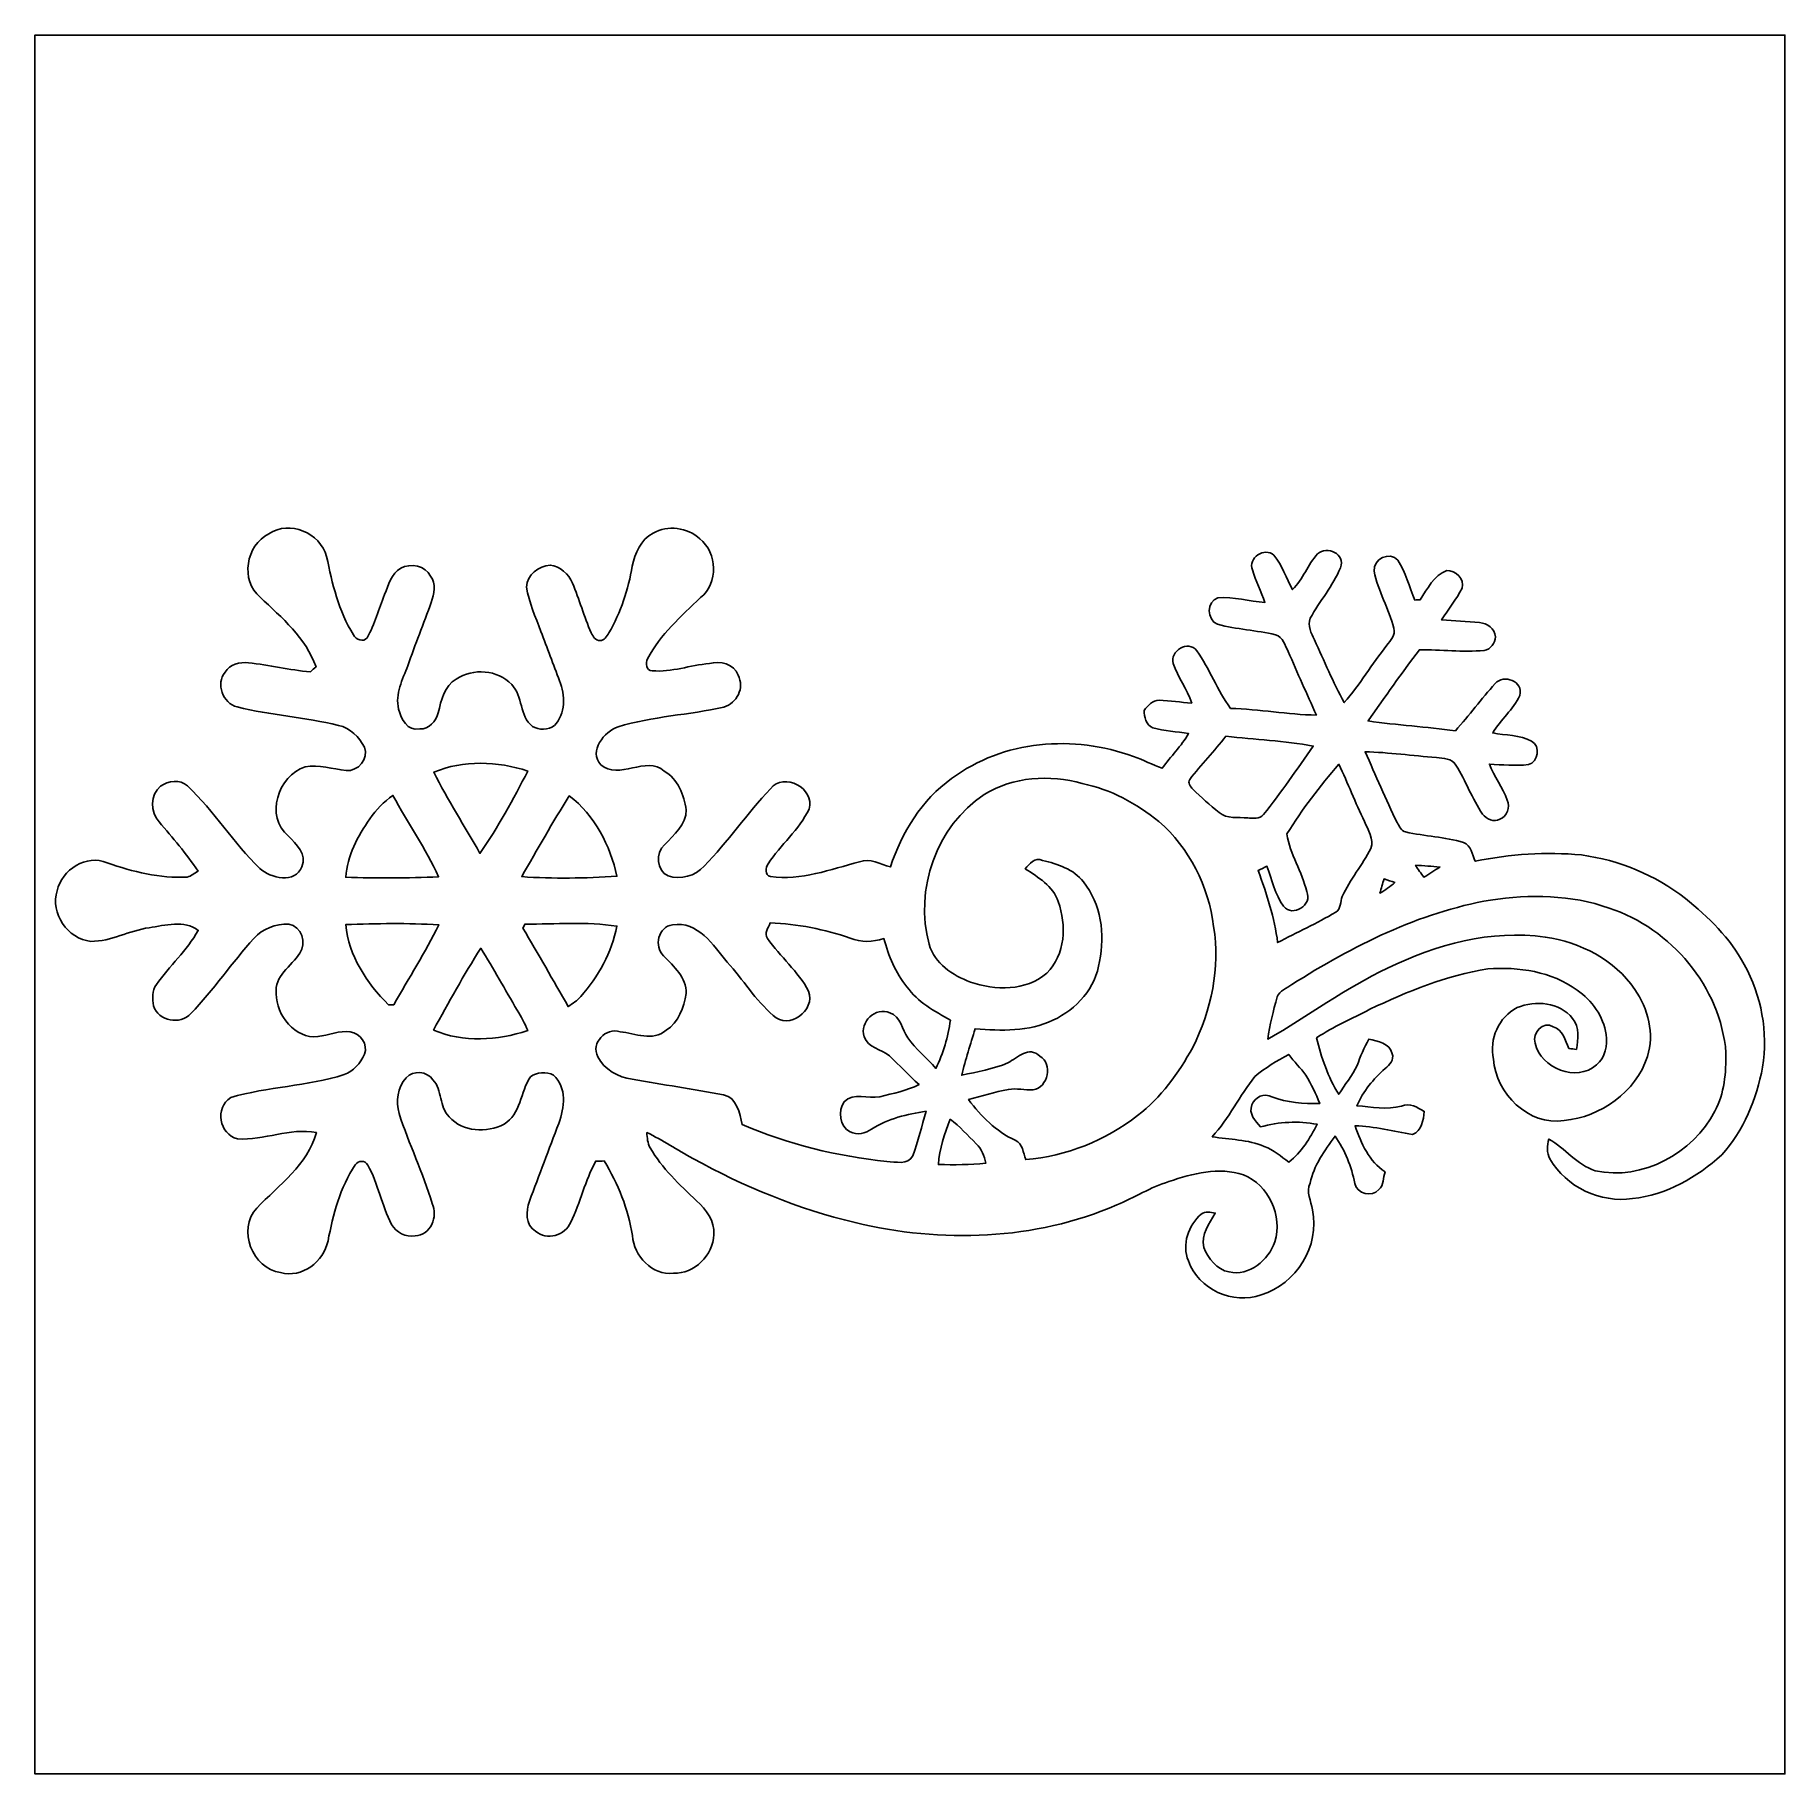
# Model space of a CAD drawing. Header units: centimetres. Extents: x -16.8 to 16.8, y -16.7 to 16.7.
import ezdxf

# ---------------------------------------------------------------- set-up
doc = ezdxf.new("R2010")
doc.units = ezdxf.units.CM
doc.header["$MEASUREMENT"] = 0
doc.layers.add('Layer 1', color=7, linetype='Continuous')

msp = doc.modelspace()

# ---------------------------------------------------------------- linework, layer by layer
at = {"layer": 'Layer 1', "color": 7}
for points, knots in [([(-16.77458, 16.66875), (-16.77458, 16.66875), (16.77458, 16.66875), (16.77458, 16.66875), (16.77458, 16.66875), (16.77458, 16.66875), (16.77458, -16.66875), (16.77458, -16.66875), (16.77458, -16.66875), (16.77458, -16.66875), (-16.77458, -16.66875), (-16.77458, -16.66875), (-16.77458, -16.66875), (-16.77458, -16.66875), (-16.77458, 16.66875), (-16.77458, 16.66875), (-16.77458, 16.66875), (-16.77458, 16.66875), (-16.77458, 16.66875), (-16.77458, 16.66875)], [0, 0, 0, 0, 0.16666667, 0.16666667, 0.16666667, 0.16666667, 0.33333333, 0.33333333, 0.33333333, 0.33333333, 0.5, 0.5, 0.5, 0.5, 0.66666667, 0.66666667, 0.66666667, 0.66666667, 1, 1, 1, 1]), ([(-12.29254, 7.10565), (-12.73104, 6.88622), (-12.84534, 6.21065), (-12.45623, 5.88857), (-12.45623, 5.88857), (-12.04172, 5.4991), (-11.58381, 5.10999), (-11.38731, 4.55754), (-11.38731, 4.55754), (-11.42365, 4.52508), (-11.45999, 4.49227), (-11.49597, 4.45946), (-11.49597, 4.45946), (-11.89567, 4.49333), (-12.28513, 4.59669), (-12.68413, 4.63197), (-12.68413, 4.63197), (-12.85311, 4.65243), (-13.03902, 4.6101), (-13.13039, 4.45347), (-13.13039, 4.45347), (-13.31454, 4.23157), (-13.17025, 3.85868), (-12.89932, 3.78707), (-12.89932, 3.78707), (-12.25903, 3.62903), (-11.5951, 3.58951), (-10.95481, 3.43323), (-10.95481, 3.43323), (-10.73291, 3.38384), (-10.55793, 3.21239), (-10.46092, 3.01308), (-10.46092, 3.01308), (-10.3699, 2.79788), (-10.58369, 2.54529), (-10.80876, 2.56787), (-10.80876, 2.56787), (-11.06981, 2.59786), (-11.33052, 2.68358), (-11.59545, 2.63772), (-11.59545, 2.63772), (-12.11439, 2.47615), (-12.37439, 1.68063), (-11.91578, 1.31233), (-11.91578, 1.31233), (-11.77255, 1.15535), (-11.54712, 0.96167), (-11.65825, 0.72461), (-11.65825, 0.72461), (-11.78525, 0.39899), (-12.25691, 0.49706), (-12.46646, 0.69215), (-12.46646, 0.69215), (-12.97164, 1.17828), (-13.33712, 1.79246), (-13.84935, 2.27189), (-13.84935, 2.27189), (-13.9954, 2.40559), (-14.21871, 2.37314), (-14.36688, 2.26589), (-14.36688, 2.26589), (-14.57184, 2.10608), (-14.56267, 1.77094), (-14.39651, 1.58468), (-14.39651, 1.58468), (-14.1351, 1.28023), (-13.8744, 0.97402), (-13.64862, 0.6417), (-13.64862, 0.6417), (-13.71494, 0.59972), (-13.77703, 0.54539), (-13.85464, 0.52599), (-13.85464, 0.52599), (-14.37958, 0.49989), (-14.89851, 0.62653), (-15.39028, 0.79869), (-15.39028, 0.79869), (-15.7861, 0.97331), (-16.26059, 0.66781), (-16.3509, 0.26458), (-16.3509, 0.26458), (-16.48389, -0.16581), (-16.15193, -0.66322), (-15.70426, -0.70661), (-15.70426, -0.70661), (-15.31514, -0.71014), (-14.96766, -0.49812), (-14.58701, -0.4445), (-14.58701, -0.4445), (-14.2815, -0.40146), (-13.9132, -0.28928), (-13.64615, -0.49742), (-13.64615, -0.49742), (-13.86276, -0.88053), (-14.19472, -1.17757), (-14.44801, -1.53423), (-14.44801, -1.53423), (-14.53339, -1.65065), (-14.52139, -1.80869), (-14.50587, -1.94451), (-14.50587, -1.94451), (-14.40533, -2.23167), (-13.99081, -2.3181), (-13.78444, -2.09127), (-13.78444, -2.09127), (-13.35334, -1.63583), (-12.99598, -1.11654), (-12.57864, -0.64911), (-12.57864, -0.64911), (-12.40755, -0.46461), (-12.16166, -0.36336), (-11.91048, -0.37924), (-11.91048, -0.37924), (-11.66248, -0.41487), (-11.563, -0.74048), (-11.6967, -0.9331), (-11.6967, -0.9331), (-11.85827, -1.18604), (-12.19764, -1.36807), (-12.14861, -1.71097), (-12.14861, -1.71097), (-12.15425, -2.12302), (-11.78666, -2.58163), (-11.35063, -2.53189), (-11.35063, -2.53189), (-11.14354, -2.50366), (-10.94246, -2.41441), (-10.73009, -2.43946), (-10.73009, -2.43946), (-10.53888, -2.46944), (-10.38084, -2.68393), (-10.46021, -2.87232), (-10.46021, -2.87232), (-10.53571, -3.04271), (-10.668, -3.19723), (-10.84792, -3.26072), (-10.84792, -3.26072), (-11.55453, -3.48933), (-12.31371, -3.4858), (-13.02279, -3.70276), (-13.02279, -3.70276), (-13.33359, -3.89114), (-13.24434, -4.40866), (-12.89085, -4.49368), (-12.89085, -4.49368), (-12.38144, -4.52437), (-11.89108, -4.27567), (-11.38026, -4.37162), (-11.38026, -4.37162), (-11.54395, -4.99251), (-12.10028, -5.38057), (-12.52467, -5.81978), (-12.52467, -5.81978), (-12.90532, -6.23323), (-12.60863, -6.979), (-12.06712, -7.05414), (-12.06712, -7.05414), (-11.64908, -7.17056), (-11.24303, -6.84706), (-11.1573, -6.44984), (-11.1573, -6.44984), (-11.06029, -5.94219), (-10.92447, -5.42713), (-10.63519, -4.99216), (-10.63519, -4.99216), (-10.5791, -4.90467), (-10.4461, -4.89903), (-10.3953, -4.99533), (-10.3953, -4.99533), (-10.19175, -5.35129), (-10.12931, -5.76897), (-9.94093, -6.13269), (-9.94093, -6.13269), (-9.84744, -6.2805), (-9.66682, -6.39022), (-9.48655, -6.35106), (-9.48655, -6.35106), (-9.19903, -6.34471), (-9.03746, -5.97923), (-9.16164, -5.7344), (-9.16164, -5.7344), (-9.33344, -5.14562), (-9.60649, -4.59105), (-9.79452, -4.00791), (-9.79452, -4.00791), (-9.85485, -3.77261), (-9.83333, -3.50591), (-9.65941, -3.32281), (-9.65941, -3.32281), (-9.52853, -3.17253), (-9.25689, -3.19652), (-9.14471, -3.3588), (-9.14471, -3.3588), (-8.96091, -3.55741), (-9.03534, -3.88197), (-8.83214, -4.06929), (-8.83214, -4.06929), (-8.57744, -4.36986), (-8.11424, -4.37833), (-7.78334, -4.21217), (-7.78334, -4.21217), (-7.45949, -4.02026), (-7.47219, -3.58951), (-7.27816, -3.30588), (-7.27816, -3.30588), (-7.1568, -3.20746), (-6.97124, -3.20604), (-6.83331, -3.2699), (-6.83331, -3.2699), (-6.56908, -3.51155), (-6.62728, -3.89361), (-6.73382, -4.19594), (-6.73382, -4.19594), (-6.92644, -4.69053), (-7.10389, -5.19112), (-7.29721, -5.68572), (-7.29721, -5.68572), (-7.35577, -5.87798), (-7.38293, -6.14539), (-7.17832, -6.26181), (-7.17832, -6.26181), (-6.9656, -6.44913), (-6.60753, -6.34929), (-6.50416, -6.08965), (-6.50416, -6.08965), (-6.31754, -5.71182), (-6.22935, -5.29026), (-6.02368, -4.91984), (-6.02368, -4.91984), (-5.97041, -4.91878), (-5.91714, -4.91807), (-5.86352, -4.91702), (-5.86352, -4.91702), (-5.59364, -5.35305), (-5.4042, -5.83918), (-5.3213, -6.34612), (-5.3213, -6.34612), (-5.29237, -6.73629), (-4.94489, -7.11764), (-4.53425, -7.06896), (-4.53425, -7.06896), (-4.1342, -7.0799), (-3.7719, -6.72924), (-3.76343, -6.32919), (-3.76343, -6.32919), (-3.73592, -6.06601), (-3.90843, -5.84588), (-4.09011, -5.67866), (-4.09011, -5.67866), (-4.41925, -5.3721), (-4.7565, -5.05954), (-4.98122, -4.66443), (-4.98122, -4.66443), (-5.03167, -4.57518), (-5.03837, -4.47075), (-5.04508, -4.37092), (-5.04508, -4.37092), (-4.74169, -4.51838), (-4.46229, -4.70923), (-4.16525, -4.86833), (-4.16525, -4.86833), (-3.18558, -5.40561), (-2.14277, -5.84059), (-1.05375, -6.09812), (-1.05375, -6.09812), (0.59761, -6.49323), (2.3936, -6.44208), (3.96381, -5.76051), (3.96381, -5.76051), (4.2993, -5.61552), (4.61327, -5.42043), (4.96429, -5.31178), (4.96429, -5.31178), (5.41972, -5.15761), (5.91785, -5.02744), (6.39092, -5.18089), (6.39092, -5.18089), (6.87387, -5.37527), (7.15363, -5.96724), (6.99452, -6.46642), (6.99452, -6.46642), (6.87387, -6.81708), (6.50311, -7.1307), (6.11646, -7.04497), (6.11646, -7.04497), (5.88398, -6.99664), (5.70971, -6.7878), (5.6321, -6.57366), (5.6321, -6.57366), (5.57883, -6.32495), (5.7404, -6.11893), (5.85117, -5.91573), (5.85117, -5.91573), (5.76262, -5.90338), (5.65997, -5.87128), (5.58271, -5.93372), (5.58271, -5.93372), (5.33894, -6.14998), (5.20594, -6.51792), (5.33753, -6.83119), (5.33753, -6.83119), (5.52556, -7.37447), (6.19548, -7.68209), (6.73417, -7.47995), (6.73417, -7.47995), (7.40163, -7.28063), (7.86659, -6.54297), (7.71313, -5.85646), (7.71313, -5.85646), (7.69408, -5.68643), (7.58437, -5.51427), (7.67009, -5.34529), (7.67009, -5.34529), (7.73712, -4.99992), (7.94914, -4.71981), (8.14881, -4.44112), (8.14881, -4.44112), (8.33967, -4.71064), (8.46349, -5.02391), (8.52523, -5.34811), (8.52523, -5.34811), (8.5665, -5.5439), (8.86213, -5.62716), (8.98772, -5.46065), (8.98772, -5.46065), (9.09073, -5.3848), (9.06639, -5.23169), (9.10837, -5.12798), (9.10837, -5.12798), (8.80322, -4.9209), (8.64588, -4.57976), (8.53264, -4.24251), (8.53264, -4.24251), (8.90623, -4.25027), (9.26747, -4.34834), (9.63366, -4.40796), (9.63366, -4.40796), (9.81322, -4.34305), (9.8425, -4.12962), (9.85767, -3.96628), (9.85767, -3.96628), (9.72608, -3.88973), (9.58215, -3.79271), (9.42128, -3.86574), (9.42128, -3.86574), (9.13941, -3.93735), (8.84978, -3.88867), (8.5658, -3.85657), (8.5658, -3.85657), (8.68856, -3.58105), (8.88294, -3.34292), (9.10978, -3.14643), (9.10978, -3.14643), (9.18845, -3.07693), (9.28864, -2.97603), (9.24454, -2.86068), (9.24454, -2.86068), (9.19515, -2.66383), (8.96585, -2.61091), (8.79404, -2.58374), (8.79404, -2.58374), (8.70797, -2.74567), (8.62965, -2.91112), (8.57356, -3.0861), (8.57356, -3.0861), (8.47937, -3.28366), (8.33649, -3.45369), (8.22043, -3.6382), (8.22043, -3.6382), (8.00806, -3.30764), (7.8867, -2.93194), (7.79604, -2.55305), (7.79604, -2.55305), (8.12094, -2.34456), (8.47125, -2.18193), (8.81592, -2.00942), (8.81592, -2.00942), (9.53594, -1.66617), (10.28594, -1.35678), (11.07828, -1.23402), (11.07828, -1.23402), (11.66671, -1.19027), (12.30136, -1.28482), (12.78855, -1.64148), (12.78855, -1.64148), (13.07571, -1.83727), (13.29372, -2.14454), (13.34841, -2.49132), (13.34841, -2.49132), (13.36604, -2.69628), (13.33782, -2.93829), (13.16108, -3.07128), (13.16108, -3.07128), (12.77832, -3.42124), (12.09534, -3.13902), (11.98421, -2.65889), (11.98421, -2.65889), (11.91507, -2.4638), (12.14296, -2.22426), (12.33099, -2.3435), (12.33099, -2.3435), (12.51902, -2.40136), (12.56065, -2.60421), (12.63332, -2.75978), (12.63332, -2.75978), (12.68095, -2.76543), (12.72893, -2.77107), (12.77726, -2.77707), (12.77726, -2.77707), (12.81324, -2.57916), (12.83723, -2.35303), (12.70176, -2.18687), (12.70176, -2.18687), (12.45764, -1.86408), (11.99021, -1.83974), (11.63884, -1.97626), (11.63884, -1.97626), (11.28642, -2.15547), (11.10156, -2.58092), (11.18447, -2.9651), (11.18447, -2.9651), (11.23703, -3.62197), (11.85192, -4.25097), (12.54019, -4.13879), (12.54019, -4.13879), (13.24151, -4.07741), (13.91532, -3.59481), (14.13686, -2.91571), (14.13686, -2.91571), (14.27762, -2.47932), (14.1478, -1.99672), (13.89486, -1.62772), (13.89486, -1.62772), (13.51421, -1.05481), (12.84499, -0.72425), (12.17789, -0.62477), (12.17789, -0.62477), (11.13578, -0.47766), (10.08839, -0.76518), (9.1567, -1.22096), (9.1567, -1.22096), (8.34637, -1.59632), (7.63305, -2.14489), (6.85835, -2.58092), (6.85835, -2.58092), (6.90069, -2.30822), (6.96419, -2.0387), (7.03756, -1.77306), (7.03756, -1.77306), (7.08907, -1.65523), (7.22136, -1.60373), (7.32014, -1.53353), (7.32014, -1.53353), (8.4903, -0.79622), (9.75395, -0.14958), (11.13049, 0.08396), (11.13049, 0.08396), (11.88473, 0.1972), (12.67707, 0.18874), (13.40273, -0.06809), (13.40273, -0.06809), (14.59336, -0.45967), (15.53986, -1.57903), (15.64287, -2.84092), (15.64287, -2.84092), (15.64499, -3.22086), (15.61677, -3.62126), (15.42768, -3.95993), (15.42768, -3.95993), (15.01281, -4.77061), (14.04514, -5.30225), (13.13639, -5.10328), (13.13639, -5.10328), (12.78537, -4.98722), (12.5603, -4.67536), (12.24809, -4.49756), (12.24809, -4.49756), (12.21422, -4.62139), (12.20258, -4.75932), (12.2682, -4.87609), (12.2682, -4.87609), (12.57335, -5.41831), (13.23975, -5.72805), (13.85182, -5.63668), (13.85182, -5.63668), (14.49846, -5.57177), (15.08619, -5.22958), (15.56067, -4.80095), (15.56067, -4.80095), (15.9893, -4.33881), (16.22566, -3.72851), (16.34525, -3.1175), (16.34525, -3.1175), (16.45214, -2.44828), (16.32409, -1.74413), (15.99459, -1.15217), (15.99459, -1.15217), (15.72295, -0.64735), (15.30667, -0.23954), (14.86429, 0.11642), (14.86429, 0.11642), (14.29067, 0.56727), (13.59464, 0.84914), (12.87427, 0.94968), (12.87427, 0.94968), (12.19271, 1.01388), (11.50549, 0.96555), (10.83592, 0.82868), (10.83592, 0.82868), (10.7823, 0.95673), (10.75655, 1.13101), (10.61332, 1.19063), (10.61332, 1.19063), (10.25031, 1.29364), (9.86931, 1.30775), (9.50207, 1.391), (9.50207, 1.391), (9.41105, 1.40582), (9.3793, 1.50495), (9.33873, 1.57304), (9.33873, 1.57304), (9.11437, 2.01542), (8.93198, 2.47756), (8.72349, 2.92735), (8.72349, 2.92735), (9.18104, 2.91818), (9.63507, 2.84939), (10.09156, 2.8194), (10.09156, 2.8194), (10.22209, 2.8), (10.39354, 2.80529), (10.46692, 2.67229), (10.46692, 2.67229), (10.65389, 2.3689), (10.7756, 2.02883), (10.97703, 1.7332), (10.97703, 1.7332), (11.04829, 1.6316), (11.19399, 1.56951), (11.30935, 1.63513), (11.30935, 1.63513), (11.44764, 1.69051), (11.51008, 1.86372), (11.44976, 2.0006), (11.44976, 2.0006), (11.36086, 2.24296), (11.19928, 2.45181), (11.1065, 2.69311), (11.1065, 2.69311), (11.35592, 2.67582), (11.60568, 2.65465), (11.8558, 2.68252), (11.8558, 2.68252), (12.04172, 2.73297), (12.09816, 3.03565), (11.91436, 3.12843), (11.91436, 3.12843), (11.69247, 3.2579), (11.41801, 3.24062), (11.17106, 3.28824), (11.17106, 3.28824), (11.32381, 3.54259), (11.56511, 3.73627), (11.68929, 4.00861), (11.68929, 4.00861), (11.77114, 4.27602), (11.37779, 4.42383), (11.21763, 4.2351), (11.21763, 4.2351), (10.95375, 3.943), (10.7188, 3.62514), (10.45669, 3.33128), (10.45669, 3.33128), (9.89965, 3.40254), (9.33909, 3.44135), (8.78311, 3.5179), (8.78311, 3.5179), (9.10131, 3.98004), (9.43046, 4.43442), (9.76454, 4.88527), (9.76454, 4.88527), (10.1794, 4.88456), (10.59533, 4.83623), (11.01019, 4.86869), (11.01019, 4.86869), (11.13084, 4.89444), (11.21869, 5.01227), (11.22468, 5.13292), (11.22468, 5.13292), (11.21163, 5.28779), (11.06382, 5.3908), (10.91777, 5.40597), (10.91777, 5.40597), (10.67576, 5.43137), (10.43305, 5.43313), (10.1914, 5.45571), (10.1914, 5.45571), (10.32087, 5.65997), (10.47291, 5.85011), (10.5851, 6.0646), (10.5851, 6.0646), (10.63837, 6.23394), (10.45351, 6.40997), (10.28876, 6.40221), (10.28876, 6.40221), (10.03653, 6.30908), (9.92329, 6.04979), (9.78288, 5.84376), (9.78288, 5.84376), (9.75748, 5.842), (9.70597, 5.83847), (9.68022, 5.83636), (9.68022, 5.83636), (9.56627, 6.08859), (9.50983, 6.37011), (9.35002, 6.59941), (9.35002, 6.59941), (9.19621, 6.7818), (8.87201, 6.61917), (8.89847, 6.39092), (8.89847, 6.39092), (8.96691, 6.00781), (9.18281, 5.6702), (9.27841, 5.29484), (9.27841, 5.29484), (9.31122, 5.16784), (9.20785, 5.06518), (9.14294, 4.96852), (9.14294, 4.96852), (8.85437, 4.61469), (8.62683, 4.21499), (8.32379, 3.87209), (8.32379, 3.87209), (8.10648, 4.25909), (7.94385, 4.67325), (7.75159, 5.07294), (7.75159, 5.07294), (7.69514, 5.20241), (7.61259, 5.34176), (7.67468, 5.48781), (7.67468, 5.48781), (7.85389, 5.81766), (8.10648, 6.10694), (8.25218, 6.45442), (8.25218, 6.45442), (8.35731, 6.71865), (7.9943, 6.88975), (7.81297, 6.72218), (7.81297, 6.72218), (7.62494, 6.51545), (7.53745, 6.23464), (7.33425, 6.0385), (7.33425, 6.0385), (7.2069, 6.25157), (7.14199, 6.50522), (6.97583, 6.69396), (6.97583, 6.69396), (6.79944, 6.86012), (6.47171, 6.64281), (6.56519, 6.4135), (6.56519, 6.4135), (6.62587, 6.19901), (6.72853, 5.99969), (6.80367, 5.79049), (6.80367, 5.79049), (6.50275, 5.80849), (6.20642, 5.90938), (5.90409, 5.87975), (5.90409, 5.87975), (5.67972, 5.81484), (5.68501, 5.45253), (5.89703, 5.3721), (5.89703, 5.3721), (6.26075, 5.27332), (6.64139, 5.25745), (7.00758, 5.17172), (7.00758, 5.17172), (7.15186, 5.12974), (7.19067, 4.9657), (7.2517, 4.84717), (7.2517, 4.84717), (7.42421, 4.439), (7.61118, 4.03754), (7.79145, 3.63255), (7.79145, 3.63255), (7.24006, 3.63855), (6.69572, 3.74438), (6.14433, 3.7592), (6.14433, 3.7592), (5.89033, 4.10457), (5.74604, 4.51697), (5.49839, 4.86481), (5.49839, 4.86481), (5.33506, 5.07859), (4.97134, 4.8574), (5.04578, 4.61892), (5.04578, 4.61892), (5.14138, 4.35681), (5.30895, 4.12644), (5.39997, 3.86151), (5.39997, 3.86151), (5.19254, 3.87667), (4.98616, 3.9056), (4.77837, 3.91513), (4.77837, 3.91513), (4.65032, 3.91971), (4.56001, 3.81282), (4.48839, 3.72039), (4.48839, 3.72039), (4.48627, 3.59833), (4.5272, 3.44135), (4.65279, 3.38984), (4.65279, 3.38984), (4.87751, 3.32811), (5.11104, 3.31223), (5.34141, 3.27766), (5.34141, 3.27766), (5.20488, 3.03318), (4.99463, 2.84127), (4.83694, 2.61126), (4.83694, 2.61126), (4.6482, 2.67582), (4.47393, 2.7746), (4.28378, 2.83528), (4.28378, 2.83528), (3.14784, 3.26073), (1.78118, 3.15278), (0.79798, 2.41335), (0.79798, 2.41335), (0.22013, 2.00907), (-0.15381, 1.37654), (-0.37571, 0.71896), (-0.37571, 0.71896), (-0.56762, 0.77294), (-0.76553, 0.89394), (-0.96802, 0.82091), (-0.96802, 0.82091), (-1.52329, 0.66922), (-2.09056, 0.45579), (-2.67547, 0.53446), (-2.67547, 0.53446), (-2.78306, 0.56162), (-2.77848, 0.70661), (-2.72062, 0.77999), (-2.72062, 0.77999), (-2.48144, 1.14547), (-2.12584, 1.43087), (-1.93463, 1.82809), (-1.93463, 1.82809), (-1.81998, 2.23097), (-2.40983, 2.54494), (-2.67723, 2.21827), (-2.67723, 2.21827), (-3.12349, 1.74519), (-3.49215, 1.20227), (-3.94653, 0.73589), (-3.94653, 0.73589), (-4.11551, 0.5461), (-4.39561, 0.46602), (-4.63656, 0.54892), (-4.63656, 0.54892), (-4.86163, 0.64629), (-4.87856, 0.98778), (-4.70888, 1.14476), (-4.70888, 1.14476), (-4.52402, 1.33174), (-4.29295, 1.53458), (-4.28837, 1.8161), (-4.28837, 1.8161), (-4.33705, 2.09444), (-4.44571, 2.41159), (-4.71099, 2.55588), (-4.71099, 2.55588), (-5.06342, 2.86385), (-5.57989, 2.37067), (-5.92808, 2.6797), (-5.92808, 2.6797), (-6.16726, 2.93511), (-5.85858, 3.32317), (-5.59435, 3.40713), (-5.59435, 3.40713), (-4.93642, 3.60821), (-4.23898, 3.63255), (-3.56941, 3.7846), (-3.56941, 3.7846), (-3.32211, 3.85763), (-3.16301, 4.15255), (-3.29636, 4.39455), (-3.29636, 4.39455), (-3.36374, 4.61998), (-3.64525, 4.67113), (-3.84634, 4.61998), (-3.84634, 4.61998), (-4.21287, 4.58717), (-4.57059, 4.44853), (-4.94136, 4.48063), (-4.94136, 4.48063), (-5.05707, 4.47993), (-5.07894, 4.6288), (-5.0292, 4.70994), (-5.0292, 4.70994), (-4.78719, 5.17666), (-4.38856, 5.52732), (-4.0132, 5.88363), (-4.0132, 5.88363), (-3.67312, 6.16232), (-3.68829, 6.74017), (-4.03013, 7.01111), (-4.03013, 7.01111), (-4.2672, 7.22806), (-4.64785, 7.28486), (-4.92654, 7.11553), (-4.92654, 7.11553), (-5.16149, 6.99699), (-5.27226, 6.73171), (-5.32342, 6.48688), (-5.32342, 6.48688), (-5.39962, 6.03885), (-5.54778, 5.60141), (-5.77286, 5.20594), (-5.77286, 5.20594), (-5.81307, 5.14703), (-5.85717, 5.05284), (-5.94431, 5.06201), (-5.94431, 5.06201), (-6.03038, 5.05531), (-6.07554, 5.14456), (-6.11117, 5.20841), (-6.11117, 5.20841), (-6.24981, 5.51921), (-6.33801, 5.84976), (-6.47065, 6.16267), (-6.47065, 6.16267), (-6.5465, 6.33307), (-6.70525, 6.48864), (-6.89645, 6.50558), (-6.89645, 6.50558), (-7.11447, 6.48547), (-7.34695, 6.32178), (-7.34977, 6.08577), (-7.34977, 6.08577), (-7.30779, 5.78802), (-7.17938, 5.51462), (-7.07637, 5.23522), (-7.07637, 5.23522), (-6.95784, 4.91878), (-6.8393, 4.60234), (-6.71654, 4.28731), (-6.71654, 4.28731), (-6.60929, 4.01073), (-6.60188, 3.65725), (-6.81708, 3.43041), (-6.81708, 3.43041), (-6.93244, 3.33763), (-7.11553, 3.34327), (-7.23971, 3.41524), (-7.23971, 3.41524), (-7.49194, 3.61103), (-7.41786, 3.99486), (-7.63623, 4.21746), (-7.63623, 4.21746), (-7.90575, 4.50144), (-8.37494, 4.53602), (-8.69738, 4.32223), (-8.69738, 4.32223), (-8.92739, 4.191), (-8.98596, 3.9116), (-9.04558, 3.67559), (-9.04558, 3.67559), (-9.08403, 3.51649), (-9.22338, 3.35386), (-9.39976, 3.36621), (-9.39976, 3.36621), (-9.64036, 3.31752), (-9.75536, 3.55812), (-9.80334, 3.74474), (-9.80334, 3.74474), (-9.87672, 4.04001), (-9.72538, 4.31024), (-9.62872, 4.57694), (-9.62872, 4.57694), (-9.48337, 4.98369), (-9.32639, 5.38586), (-9.17681, 5.7912), (-9.17681, 5.7912), (-9.12918, 5.95383), (-9.0805, 6.14821), (-9.19057, 6.29708), (-9.19057, 6.29708), (-9.29358, 6.49676), (-9.57439, 6.54756), (-9.76348, 6.44807), (-9.76348, 6.44807), (-9.94692, 6.34436), (-9.99878, 6.12352), (-10.07145, 5.94184), (-10.07145, 5.94184), (-10.18187, 5.66491), (-10.25984, 5.37351), (-10.40659, 5.11246), (-10.40659, 5.11246), (-10.48279, 5.0225), (-10.62496, 5.07259), (-10.66729, 5.17137), (-10.66729, 5.17137), (-10.95798, 5.62046), (-11.07616, 6.15491), (-11.18376, 6.67173), (-11.18376, 6.67173), (-11.31041, 7.12399), (-11.89143, 7.37729), (-12.29254, 7.10565)], [0, 0, 0, 0, 0.00436681, 0.00436681, 0.00436681, 0.00436681, 0.00873362, 0.00873362, 0.00873362, 0.00873362, 0.01310044, 0.01310044, 0.01310044, 0.01310044, 0.01746725, 0.01746725, 0.01746725, 0.01746725, 0.02183406, 0.02183406, 0.02183406, 0.02183406, 0.02620087, 0.02620087, 0.02620087, 0.02620087, 0.03056769, 0.03056769, 0.03056769, 0.03056769, 0.0349345, 0.0349345, 0.0349345, 0.0349345, 0.03930131, 0.03930131, 0.03930131, 0.03930131, 0.04366812, 0.04366812, 0.04366812, 0.04366812, 0.04803493, 0.04803493, 0.04803493, 0.04803493, 0.05240175, 0.05240175, 0.05240175, 0.05240175, 0.05676856, 0.05676856, 0.05676856, 0.05676856, 0.06113537, 0.06113537, 0.06113537, 0.06113537, 0.06550218, 0.06550218, 0.06550218, 0.06550218, 0.069869, 0.069869, 0.069869, 0.069869, 0.07423581, 0.07423581, 0.07423581, 0.07423581, 0.07860262, 0.07860262, 0.07860262, 0.07860262, 0.08296943, 0.08296943, 0.08296943, 0.08296943, 0.08733624, 0.08733624, 0.08733624, 0.08733624, 0.09170306, 0.09170306, 0.09170306, 0.09170306, 0.09606987, 0.09606987, 0.09606987, 0.09606987, 0.10043668, 0.10043668, 0.10043668, 0.10043668, 0.10480349, 0.10480349, 0.10480349, 0.10480349, 0.10917031, 0.10917031, 0.10917031, 0.10917031, 0.11353712, 0.11353712, 0.11353712, 0.11353712, 0.11790393, 0.11790393, 0.11790393, 0.11790393, 0.12227074, 0.12227074, 0.12227074, 0.12227074, 0.12663755, 0.12663755, 0.12663755, 0.12663755, 0.13100437, 0.13100437, 0.13100437, 0.13100437, 0.13537118, 0.13537118, 0.13537118, 0.13537118, 0.13973799, 0.13973799, 0.13973799, 0.13973799, 0.1441048, 0.1441048, 0.1441048, 0.1441048, 0.14847162, 0.14847162, 0.14847162, 0.14847162, 0.15283843, 0.15283843, 0.15283843, 0.15283843, 0.15720524, 0.15720524, 0.15720524, 0.15720524, 0.16157205, 0.16157205, 0.16157205, 0.16157205, 0.16593886, 0.16593886, 0.16593886, 0.16593886, 0.17030568, 0.17030568, 0.17030568, 0.17030568, 0.17467249, 0.17467249, 0.17467249, 0.17467249, 0.1790393, 0.1790393, 0.1790393, 0.1790393, 0.18340611, 0.18340611, 0.18340611, 0.18340611, 0.18777293, 0.18777293, 0.18777293, 0.18777293, 0.19213974, 0.19213974, 0.19213974, 0.19213974, 0.19650655, 0.19650655, 0.19650655, 0.19650655, 0.20087336, 0.20087336, 0.20087336, 0.20087336, 0.20524017, 0.20524017, 0.20524017, 0.20524017, 0.20960699, 0.20960699, 0.20960699, 0.20960699, 0.2139738, 0.2139738, 0.2139738, 0.2139738, 0.21834061, 0.21834061, 0.21834061, 0.21834061, 0.22270742, 0.22270742, 0.22270742, 0.22270742, 0.22707424, 0.22707424, 0.22707424, 0.22707424, 0.23144105, 0.23144105, 0.23144105, 0.23144105, 0.23580786, 0.23580786, 0.23580786, 0.23580786, 0.24017467, 0.24017467, 0.24017467, 0.24017467, 0.24454148, 0.24454148, 0.24454148, 0.24454148, 0.2489083, 0.2489083, 0.2489083, 0.2489083, 0.25327511, 0.25327511, 0.25327511, 0.25327511, 0.25764192, 0.25764192, 0.25764192, 0.25764192, 0.26200873, 0.26200873, 0.26200873, 0.26200873, 0.26637555, 0.26637555, 0.26637555, 0.26637555, 0.27074236, 0.27074236, 0.27074236, 0.27074236, 0.27510917, 0.27510917, 0.27510917, 0.27510917, 0.27947598, 0.27947598, 0.27947598, 0.27947598, 0.28384279, 0.28384279, 0.28384279, 0.28384279, 0.28820961, 0.28820961, 0.28820961, 0.28820961, 0.29257642, 0.29257642, 0.29257642, 0.29257642, 0.29694323, 0.29694323, 0.29694323, 0.29694323, 0.30131004, 0.30131004, 0.30131004, 0.30131004, 0.30567686, 0.30567686, 0.30567686, 0.30567686, 0.31004367, 0.31004367, 0.31004367, 0.31004367, 0.31441048, 0.31441048, 0.31441048, 0.31441048, 0.31877729, 0.31877729, 0.31877729, 0.31877729, 0.3231441, 0.3231441, 0.3231441, 0.3231441, 0.32751092, 0.32751092, 0.32751092, 0.32751092, 0.33187773, 0.33187773, 0.33187773, 0.33187773, 0.33624454, 0.33624454, 0.33624454, 0.33624454, 0.34061135, 0.34061135, 0.34061135, 0.34061135, 0.34497817, 0.34497817, 0.34497817, 0.34497817, 0.34934498, 0.34934498, 0.34934498, 0.34934498, 0.35371179, 0.35371179, 0.35371179, 0.35371179, 0.3580786, 0.3580786, 0.3580786, 0.3580786, 0.36244541, 0.36244541, 0.36244541, 0.36244541, 0.36681223, 0.36681223, 0.36681223, 0.36681223, 0.37117904, 0.37117904, 0.37117904, 0.37117904, 0.37554585, 0.37554585, 0.37554585, 0.37554585, 0.37991266, 0.37991266, 0.37991266, 0.37991266, 0.38427948, 0.38427948, 0.38427948, 0.38427948, 0.38864629, 0.38864629, 0.38864629, 0.38864629, 0.3930131, 0.3930131, 0.3930131, 0.3930131, 0.39737991, 0.39737991, 0.39737991, 0.39737991, 0.40174672, 0.40174672, 0.40174672, 0.40174672, 0.40611354, 0.40611354, 0.40611354, 0.40611354, 0.41048035, 0.41048035, 0.41048035, 0.41048035, 0.41484716, 0.41484716, 0.41484716, 0.41484716, 0.41921397, 0.41921397, 0.41921397, 0.41921397, 0.42358079, 0.42358079, 0.42358079, 0.42358079, 0.4279476, 0.4279476, 0.4279476, 0.4279476, 0.43231441, 0.43231441, 0.43231441, 0.43231441, 0.43668122, 0.43668122, 0.43668122, 0.43668122, 0.44104803, 0.44104803, 0.44104803, 0.44104803, 0.44541485, 0.44541485, 0.44541485, 0.44541485, 0.44978166, 0.44978166, 0.44978166, 0.44978166, 0.45414847, 0.45414847, 0.45414847, 0.45414847, 0.45851528, 0.45851528, 0.45851528, 0.45851528, 0.4628821, 0.4628821, 0.4628821, 0.4628821, 0.46724891, 0.46724891, 0.46724891, 0.46724891, 0.47161572, 0.47161572, 0.47161572, 0.47161572, 0.47598253, 0.47598253, 0.47598253, 0.47598253, 0.48034934, 0.48034934, 0.48034934, 0.48034934, 0.48471616, 0.48471616, 0.48471616, 0.48471616, 0.48908297, 0.48908297, 0.48908297, 0.48908297, 0.49344978, 0.49344978, 0.49344978, 0.49344978, 0.49781659, 0.49781659, 0.49781659, 0.49781659, 0.50218341, 0.50218341, 0.50218341, 0.50218341, 0.50655022, 0.50655022, 0.50655022, 0.50655022, 0.51091703, 0.51091703, 0.51091703, 0.51091703, 0.51528384, 0.51528384, 0.51528384, 0.51528384, 0.51965066, 0.51965066, 0.51965066, 0.51965066, 0.52401747, 0.52401747, 0.52401747, 0.52401747, 0.52838428, 0.52838428, 0.52838428, 0.52838428, 0.53275109, 0.53275109, 0.53275109, 0.53275109, 0.5371179, 0.5371179, 0.5371179, 0.5371179, 0.54148472, 0.54148472, 0.54148472, 0.54148472, 0.54585153, 0.54585153, 0.54585153, 0.54585153, 0.55021834, 0.55021834, 0.55021834, 0.55021834, 0.55458515, 0.55458515, 0.55458515, 0.55458515, 0.55895197, 0.55895197, 0.55895197, 0.55895197, 0.56331878, 0.56331878, 0.56331878, 0.56331878, 0.56768559, 0.56768559, 0.56768559, 0.56768559, 0.5720524, 0.5720524, 0.5720524, 0.5720524, 0.57641921, 0.57641921, 0.57641921, 0.57641921, 0.58078603, 0.58078603, 0.58078603, 0.58078603, 0.58515284, 0.58515284, 0.58515284, 0.58515284, 0.58951965, 0.58951965, 0.58951965, 0.58951965, 0.59388646, 0.59388646, 0.59388646, 0.59388646, 0.59825328, 0.59825328, 0.59825328, 0.59825328, 0.60262009, 0.60262009, 0.60262009, 0.60262009, 0.6069869, 0.6069869, 0.6069869, 0.6069869, 0.61135371, 0.61135371, 0.61135371, 0.61135371, 0.61572052, 0.61572052, 0.61572052, 0.61572052, 0.62008734, 0.62008734, 0.62008734, 0.62008734, 0.62445415, 0.62445415, 0.62445415, 0.62445415, 0.62882096, 0.62882096, 0.62882096, 0.62882096, 0.63318777, 0.63318777, 0.63318777, 0.63318777, 0.63755459, 0.63755459, 0.63755459, 0.63755459, 0.6419214, 0.6419214, 0.6419214, 0.6419214, 0.64628821, 0.64628821, 0.64628821, 0.64628821, 0.65065502, 0.65065502, 0.65065502, 0.65065502, 0.65502183, 0.65502183, 0.65502183, 0.65502183, 0.65938865, 0.65938865, 0.65938865, 0.65938865, 0.66375546, 0.66375546, 0.66375546, 0.66375546, 0.66812227, 0.66812227, 0.66812227, 0.66812227, 0.67248908, 0.67248908, 0.67248908, 0.67248908, 0.6768559, 0.6768559, 0.6768559, 0.6768559, 0.68122271, 0.68122271, 0.68122271, 0.68122271, 0.68558952, 0.68558952, 0.68558952, 0.68558952, 0.68995633, 0.68995633, 0.68995633, 0.68995633, 0.69432314, 0.69432314, 0.69432314, 0.69432314, 0.69868996, 0.69868996, 0.69868996, 0.69868996, 0.70305677, 0.70305677, 0.70305677, 0.70305677, 0.70742358, 0.70742358, 0.70742358, 0.70742358, 0.71179039, 0.71179039, 0.71179039, 0.71179039, 0.71615721, 0.71615721, 0.71615721, 0.71615721, 0.72052402, 0.72052402, 0.72052402, 0.72052402, 0.72489083, 0.72489083, 0.72489083, 0.72489083, 0.72925764, 0.72925764, 0.72925764, 0.72925764, 0.73362445, 0.73362445, 0.73362445, 0.73362445, 0.73799127, 0.73799127, 0.73799127, 0.73799127, 0.74235808, 0.74235808, 0.74235808, 0.74235808, 0.74672489, 0.74672489, 0.74672489, 0.74672489, 0.7510917, 0.7510917, 0.7510917, 0.7510917, 0.75545852, 0.75545852, 0.75545852, 0.75545852, 0.75982533, 0.75982533, 0.75982533, 0.75982533, 0.76419214, 0.76419214, 0.76419214, 0.76419214, 0.76855895, 0.76855895, 0.76855895, 0.76855895, 0.77292576, 0.77292576, 0.77292576, 0.77292576, 0.77729258, 0.77729258, 0.77729258, 0.77729258, 0.78165939, 0.78165939, 0.78165939, 0.78165939, 0.7860262, 0.7860262, 0.7860262, 0.7860262, 0.79039301, 0.79039301, 0.79039301, 0.79039301, 0.79475983, 0.79475983, 0.79475983, 0.79475983, 0.79912664, 0.79912664, 0.79912664, 0.79912664, 0.80349345, 0.80349345, 0.80349345, 0.80349345, 0.80786026, 0.80786026, 0.80786026, 0.80786026, 0.81222707, 0.81222707, 0.81222707, 0.81222707, 0.81659389, 0.81659389, 0.81659389, 0.81659389, 0.8209607, 0.8209607, 0.8209607, 0.8209607, 0.82532751, 0.82532751, 0.82532751, 0.82532751, 0.82969432, 0.82969432, 0.82969432, 0.82969432, 0.83406114, 0.83406114, 0.83406114, 0.83406114, 0.83842795, 0.83842795, 0.83842795, 0.83842795, 0.84279476, 0.84279476, 0.84279476, 0.84279476, 0.84716157, 0.84716157, 0.84716157, 0.84716157, 0.85152838, 0.85152838, 0.85152838, 0.85152838, 0.8558952, 0.8558952, 0.8558952, 0.8558952, 0.86026201, 0.86026201, 0.86026201, 0.86026201, 0.86462882, 0.86462882, 0.86462882, 0.86462882, 0.86899563, 0.86899563, 0.86899563, 0.86899563, 0.87336245, 0.87336245, 0.87336245, 0.87336245, 0.87772926, 0.87772926, 0.87772926, 0.87772926, 0.88209607, 0.88209607, 0.88209607, 0.88209607, 0.88646288, 0.88646288, 0.88646288, 0.88646288, 0.89082969, 0.89082969, 0.89082969, 0.89082969, 0.89519651, 0.89519651, 0.89519651, 0.89519651, 0.89956332, 0.89956332, 0.89956332, 0.89956332, 0.90393013, 0.90393013, 0.90393013, 0.90393013, 0.90829694, 0.90829694, 0.90829694, 0.90829694, 0.91266376, 0.91266376, 0.91266376, 0.91266376, 0.91703057, 0.91703057, 0.91703057, 0.91703057, 0.92139738, 0.92139738, 0.92139738, 0.92139738, 0.92576419, 0.92576419, 0.92576419, 0.92576419, 0.930131, 0.930131, 0.930131, 0.930131, 0.93449782, 0.93449782, 0.93449782, 0.93449782, 0.93886463, 0.93886463, 0.93886463, 0.93886463, 0.94323144, 0.94323144, 0.94323144, 0.94323144, 0.94759825, 0.94759825, 0.94759825, 0.94759825, 0.95196507, 0.95196507, 0.95196507, 0.95196507, 0.95633188, 0.95633188, 0.95633188, 0.95633188, 0.96069869, 0.96069869, 0.96069869, 0.96069869, 0.9650655, 0.9650655, 0.9650655, 0.9650655, 0.96943231, 0.96943231, 0.96943231, 0.96943231, 0.97379913, 0.97379913, 0.97379913, 0.97379913, 0.97816594, 0.97816594, 0.97816594, 0.97816594, 0.98253275, 0.98253275, 0.98253275, 0.98253275, 0.98689956, 0.98689956, 0.98689956, 0.98689956, 0.99126638, 0.99126638, 0.99126638, 0.99126638, 1, 1, 1, 1]), ([(6.05614, 3.22615), (6.61352, 3.16124), (7.17621, 3.14008), (7.72936, 3.03742), (7.72936, 3.03742), (7.41821, 2.59539), (7.11482, 2.14524), (6.77686, 1.72297), (6.77686, 1.72297), (6.70842, 1.63019), (6.56802, 1.65876), (6.47418, 1.65841), (6.47418, 1.65841), (6.29144, 1.67958), (6.07519, 1.63054), (5.92596, 1.7653), (5.92596, 1.7653), (5.74887, 1.90394), (5.58306, 2.05705), (5.42184, 2.21262), (5.42184, 2.21262), (5.37704, 2.26025), (5.3153, 2.33257), (5.36469, 2.39748), (5.36469, 2.39748), (5.58306, 2.68323), (5.83318, 2.94358), (6.05614, 3.22615)], [0, 0, 0, 0, 0.125, 0.125, 0.125, 0.125, 0.25, 0.25, 0.25, 0.25, 0.375, 0.375, 0.375, 0.375, 0.5, 0.5, 0.5, 0.5, 0.625, 0.625, 0.625, 0.625, 0.75, 0.75, 0.75, 0.75, 1, 1, 1, 1]), ([(-9.13059, 2.53612), (-8.56227, 2.77601), (-7.90787, 2.74743), (-7.32861, 2.55799), (-7.32861, 2.55799), (-7.60342, 2.01648), (-7.89764, 1.48026), (-8.24406, 0.98072), (-8.24406, 0.98072), (-8.53652, 1.50072), (-8.86178, 2.00272), (-9.13059, 2.53612)], [0, 0, 0, 0, 0.25, 0.25, 0.25, 0.25, 0.5, 0.5, 0.5, 0.5, 1, 1, 1, 1]), ([(7.22524, 1.35184), (7.51558, 1.82492), (7.85883, 2.26907), (8.22149, 2.68923), (8.22149, 2.68923), (8.3947, 2.32728), (8.5344, 1.95016), (8.71537, 1.59138), (8.71537, 1.59138), (8.78029, 1.42699), (8.89494, 1.25765), (8.83673, 1.07244), (8.83673, 1.07244), (8.67163, 0.75636), (8.43633, 0.48013), (8.28816, 0.15487), (8.28816, 0.15487), (8.24336, 0.05574), (8.26946, -0.08925), (8.16081, -0.14923), (8.16081, -0.14923), (7.79956, -0.36089), (7.41715, -0.53375), (7.04815, -0.73131), (7.04815, -0.73131), (6.99311, -0.25329), (6.83613, 0.20144), (6.6742, 0.65158), (6.6742, 0.65158), (6.72994, 0.6798), (6.78639, 0.70697), (6.84354, 0.73307), (6.84354, 0.73307), (6.94161, 0.47519), (6.99699, 0.19085), (7.16351, -0.03422), (7.16351, -0.03422), (7.33072, -0.254), (7.72654, -0.00494), (7.60589, 0.24659), (7.60589, 0.24659), (7.51593, 0.62653), (7.2838, 0.96626), (7.22524, 1.35184)], [0, 0, 0, 0, 0.08333333, 0.08333333, 0.08333333, 0.08333333, 0.16666667, 0.16666667, 0.16666667, 0.16666667, 0.25, 0.25, 0.25, 0.25, 0.33333333, 0.33333333, 0.33333333, 0.33333333, 0.41666667, 0.41666667, 0.41666667, 0.41666667, 0.5, 0.5, 0.5, 0.5, 0.58333333, 0.58333333, 0.58333333, 0.58333333, 0.66666667, 0.66666667, 0.66666667, 0.66666667, 0.75, 0.75, 0.75, 0.75, 0.83333333, 0.83333333, 0.83333333, 0.83333333, 1, 1, 1, 1]), ([(1.42064, 2.10714), (1.97803, 2.45216), (2.68041, 2.49449), (3.30306, 2.31916), (3.30306, 2.31916), (3.84351, 2.20592), (4.3434, 1.94169), (4.76744, 1.59138), (4.76744, 1.59138), (5.35975, 1.08761), (5.72523, 0.34537), (5.82083, -0.42192), (5.82083, -0.42192), (5.95701, -1.21285), (5.77074, -2.02883), (5.42078, -2.74108), (5.42078, -2.74108), (5.14597, -3.22933), (4.81542, -3.70628), (4.35998, -4.04354), (4.35998, -4.04354), (3.74897, -4.53002), (2.99579, -4.82071), (2.21897, -4.89126), (2.21897, -4.89126), (2.16994, -4.76109), (2.165, -4.58153), (2.01718, -4.51944), (2.01718, -4.51944), (1.65206, -4.35151), (1.35819, -4.06224), (1.1236, -3.74086), (1.1236, -3.74086), (1.37654, -3.67418), (1.62736, -3.59339), (1.88524, -3.54542), (1.88524, -3.54542), (2.04294, -3.51649), (2.20204, -3.56517), (2.36008, -3.55283), (2.36008, -3.55283), (2.64513, -3.50908), (2.74849, -3.05223), (2.48814, -2.91042), (2.48814, -2.91042), (2.28, -2.70122), (2.06022, -2.93511), (1.87713, -3.03706), (1.87713, -3.03706), (1.59456, -3.15278), (1.29046, -3.20887), (0.99307, -3.27272), (0.99307, -3.27272), (1.0608, -2.97145), (1.1617, -2.67899), (1.24919, -2.38301), (1.24919, -2.38301), (1.75154, -2.42358), (2.27471, -2.44052), (2.74144, -2.21791), (2.74144, -2.21791), (3.18982, -2.00836), (3.57082, -1.59561), (3.62973, -1.09008), (3.62973, -1.09008), (3.74438, -0.5715), (3.66324, 0.01094), (3.32423, 0.43215), (3.32423, 0.43215), (3.13866, 0.67769), (2.82963, 0.77929), (2.54247, 0.84455), (2.54247, 0.84455), (2.38866, 0.91758), (2.29658, 0.77682), (2.20945, 0.6858), (2.20945, 0.6858), (2.45745, 0.52105), (2.74073, 0.35348), (2.84198, 0.05433), (2.84198, 0.05433), (3.00426, -0.39829), (2.98132, -0.96097), (2.62043, -1.3148), (2.62043, -1.3148), (2.22179, -1.6637), (1.63371, -1.65029), (1.15888, -1.48625), (1.15888, -1.48625), (0.81597, -1.35925), (0.47166, -1.13348), (0.36513, -0.76306), (0.36513, -0.76306), (0.08114, 0.28222), (0.50659, 1.50777), (1.42064, 2.10714)], [0, 0, 0, 0, 0.04, 0.04, 0.04, 0.04, 0.08, 0.08, 0.08, 0.08, 0.12, 0.12, 0.12, 0.12, 0.16, 0.16, 0.16, 0.16, 0.2, 0.2, 0.2, 0.2, 0.24, 0.24, 0.24, 0.24, 0.28, 0.28, 0.28, 0.28, 0.32, 0.32, 0.32, 0.32, 0.36, 0.36, 0.36, 0.36, 0.4, 0.4, 0.4, 0.4, 0.44, 0.44, 0.44, 0.44, 0.48, 0.48, 0.48, 0.48, 0.52, 0.52, 0.52, 0.52, 0.56, 0.56, 0.56, 0.56, 0.6, 0.6, 0.6, 0.6, 0.64, 0.64, 0.64, 0.64, 0.68, 0.68, 0.68, 0.68, 0.72, 0.72, 0.72, 0.72, 0.76, 0.76, 0.76, 0.76, 0.8, 0.8, 0.8, 0.8, 0.84, 0.84, 0.84, 0.84, 0.88, 0.88, 0.88, 0.88, 0.92, 0.92, 0.92, 0.92, 1, 1, 1, 1]), ([(-10.35544, 1.64218), (-10.24149, 1.82174), (-10.08133, 1.96356), (-9.91306, 2.09056), (-9.91306, 2.09056), (-9.62836, 1.56704), (-9.28617, 1.07244), (-9.03605, 0.53128), (-9.03605, 0.53128), (-9.62907, 0.50377), (-10.22315, 0.50306), (-10.81617, 0.52141), (-10.81617, 0.52141), (-10.79183, 0.93416), (-10.58686, 1.31022), (-10.35544, 1.64218)], [0, 0, 0, 0, 0.2, 0.2, 0.2, 0.2, 0.4, 0.4, 0.4, 0.4, 0.6, 0.6, 0.6, 0.6, 1, 1, 1, 1]), ([(-6.53203, 2.08245), (-6.04097, 1.70921), (-5.74851, 1.13312), (-5.61728, 0.54081), (-5.61728, 0.54081), (-6.22476, 0.502), (-6.83648, 0.49107), (-7.44396, 0.53446), (-7.44396, 0.53446), (-7.1434, 1.05234), (-6.85306, 1.57692), (-6.53203, 2.08245)], [0, 0, 0, 0, 0.25, 0.25, 0.25, 0.25, 0.5, 0.5, 0.5, 0.5, 1, 1, 1, 1]), ([(9.69292, 0.75177), (9.84673, 0.74295), (10.00372, 0.73237), (10.15859, 0.7179), (10.15859, 0.7179), (10.05805, 0.65052), (9.95539, 0.58632), (9.85344, 0.52141), (9.85344, 0.52141), (9.79629, 0.59584), (9.74231, 0.67239), (9.69292, 0.75177)], [0, 0, 0, 0, 0.25, 0.25, 0.25, 0.25, 0.5, 0.5, 0.5, 0.5, 1, 1, 1, 1]), ([(9.08826, 0.4893), (9.1567, 0.46849), (9.22443, 0.44591), (9.29287, 0.42228), (9.29287, 0.42228), (9.20785, 0.34078), (9.10907, 0.27587), (9.00818, 0.21625), (9.00818, 0.21625), (9.03358, 0.30762), (9.06004, 0.39864), (9.08826, 0.4893)], [0, 0, 0, 0, 0.25, 0.25, 0.25, 0.25, 0.5, 0.5, 0.5, 0.5, 1, 1, 1, 1]), ([(-7.38223, -0.37571), (-6.79626, -0.38171), (-6.20078, -0.32244), (-5.61975, -0.41522), (-5.61975, -0.41522), (-5.7217, -0.91899), (-5.97147, -1.38359), (-6.31296, -1.76565), (-6.31296, -1.76565), (-6.3821, -1.84185), (-6.46712, -1.90147), (-6.55391, -1.95545), (-6.55391, -1.95545), (-6.8393, -1.45239), (-7.12752, -0.95074), (-7.42139, -0.45261), (-7.42139, -0.45261), (-7.41151, -0.43356), (-7.39211, -0.39511), (-7.38223, -0.37571)], [0, 0, 0, 0, 0.16666667, 0.16666667, 0.16666667, 0.16666667, 0.33333333, 0.33333333, 0.33333333, 0.33333333, 0.5, 0.5, 0.5, 0.5, 0.66666667, 0.66666667, 0.66666667, 0.66666667, 1, 1, 1, 1]), ([(-4.55295, -0.38947), (-4.06929, -0.31009), (-3.76731, -0.78352), (-3.50414, -1.10596), (-3.50414, -1.10596), (-3.2004, -1.43651), (-2.96616, -1.8348), (-2.62114, -2.12513), (-2.62114, -2.12513), (-2.32869, -2.41547), (-1.80552, -2.03412), (-1.9431, -1.66194), (-1.9431, -1.66194), (-2.14595, -1.28094), (-2.48603, -1.00048), (-2.73191, -0.64982), (-2.73191, -0.64982), (-2.80211, -0.55421), (-2.71216, -0.44662), (-2.68146, -0.35348), (-2.68146, -0.35348), (-2.15829, -0.37042), (-1.64183, -0.47625), (-1.14653, -0.64311), (-1.14653, -0.64311), (-0.93804, -0.73484), (-0.71473, -0.7179), (-0.50412, -0.65299), (-0.50412, -0.65299), (-0.40534, -0.98143), (-0.28504, -1.31163), (-0.05927, -1.57656), (-0.05927, -1.57656), (0.14958, -1.87078), (0.46778, -2.0447), (0.77435, -2.21791), (0.77435, -2.21791), (0.7299, -2.53718), (0.63994, -2.85256), (0.49671, -3.14184), (0.49671, -3.14184), (0.31715, -2.94675), (0.11465, -2.77036), (-0.04374, -2.55693), (-0.04374, -2.55693), (-0.15028, -2.40136), (-0.18062, -2.14595), (-0.38418, -2.0768), (-0.38418, -2.0768), (-0.66216, -1.95792), (-0.97402, -2.25002), (-0.87701, -2.534), (-0.87701, -2.534), (-0.80927, -2.75096), (-0.54892, -2.77107), (-0.39511, -2.90124), (-0.39511, -2.90124), (-0.20214, -3.08081), (-0.02505, -3.27766), (0.17357, -3.45193), (0.17357, -3.45193), (-0.06385, -3.5687), (-0.32526, -3.62232), (-0.58032, -3.68512), (-0.58032, -3.68512), (-0.80645, -3.73662), (-1.0795, -3.5941), (-1.26259, -3.78143), (-1.26259, -3.78143), (-1.38077, -3.95781), (-1.35255, -4.25626), (-1.14794, -4.35857), (-1.14794, -4.35857), (-1.01388, -4.42771), (-0.85196, -4.39173), (-0.73625, -4.3053), (-0.73625, -4.3053), (-0.42228, -4.10457), (-0.05433, -4.01884), (0.30903, -3.96205), (0.30903, -3.96205), (0.22578, -4.24709), (0.16192, -4.5399), (0.05186, -4.81612), (0.05186, -4.81612), (-0.03351, -5.00768), (-0.28222, -4.92584), (-0.44203, -4.92795), (-0.44203, -4.92795), (-1.39383, -4.82494), (-2.33786, -4.59881), (-3.21839, -4.21781), (-3.21839, -4.21781), (-3.26214, -4.00403), (-3.31964, -3.6957), (-3.57576, -3.64913), (-3.57576, -3.64913), (-4.15643, -3.53589), (-4.74274, -3.4544), (-5.32518, -3.35033), (-5.32518, -3.35033), (-5.59329, -3.31153), (-5.8614, -3.16583), (-5.98593, -2.91747), (-5.98593, -2.91747), (-6.12281, -2.65677), (-5.82718, -2.34879), (-5.55907, -2.44016), (-5.55907, -2.44016), (-5.26768, -2.4705), (-4.92936, -2.62996), (-4.67748, -2.41229), (-4.67748, -2.41229), (-4.4323, -2.26624), (-4.3374, -1.97132), (-4.29084, -1.7078), (-4.29084, -1.7078), (-4.28166, -1.39594), (-4.53002, -1.18851), (-4.72511, -0.98496), (-4.72511, -0.98496), (-4.91067, -0.80398), (-4.82847, -0.42157), (-4.55295, -0.38947)], [0, 0, 0, 0, 0.03125, 0.03125, 0.03125, 0.03125, 0.0625, 0.0625, 0.0625, 0.0625, 0.09375, 0.09375, 0.09375, 0.09375, 0.125, 0.125, 0.125, 0.125, 0.15625, 0.15625, 0.15625, 0.15625, 0.1875, 0.1875, 0.1875, 0.1875, 0.21875, 0.21875, 0.21875, 0.21875, 0.25, 0.25, 0.25, 0.25, 0.28125, 0.28125, 0.28125, 0.28125, 0.3125, 0.3125, 0.3125, 0.3125, 0.34375, 0.34375, 0.34375, 0.34375, 0.375, 0.375, 0.375, 0.375, 0.40625, 0.40625, 0.40625, 0.40625, 0.4375, 0.4375, 0.4375, 0.4375, 0.46875, 0.46875, 0.46875, 0.46875, 0.5, 0.5, 0.5, 0.5, 0.53125, 0.53125, 0.53125, 0.53125, 0.5625, 0.5625, 0.5625, 0.5625, 0.59375, 0.59375, 0.59375, 0.59375, 0.625, 0.625, 0.625, 0.625, 0.65625, 0.65625, 0.65625, 0.65625, 0.6875, 0.6875, 0.6875, 0.6875, 0.71875, 0.71875, 0.71875, 0.71875, 0.75, 0.75, 0.75, 0.75, 0.78125, 0.78125, 0.78125, 0.78125, 0.8125, 0.8125, 0.8125, 0.8125, 0.84375, 0.84375, 0.84375, 0.84375, 0.875, 0.875, 0.875, 0.875, 0.90625, 0.90625, 0.90625, 0.90625, 0.9375, 0.9375, 0.9375, 0.9375, 1, 1, 1, 1]), ([(-10.81864, -0.38488), (-10.22315, -0.36901), (-9.62554, -0.34925), (-9.03111, -0.39264), (-9.03111, -0.39264), (-9.2964, -0.91475), (-9.6072, -1.41217), (-9.89683, -1.92123), (-9.89683, -1.92123), (-9.92293, -1.92158), (-9.97444, -1.92193), (-10.00019, -1.92229), (-10.00019, -1.92229), (-10.41576, -1.5046), (-10.75902, -0.98637), (-10.81864, -0.38488)], [0, 0, 0, 0, 0.2, 0.2, 0.2, 0.2, 0.4, 0.4, 0.4, 0.4, 0.6, 0.6, 0.6, 0.6, 1, 1, 1, 1]), ([(-9.1373, -2.40877), (-8.84202, -1.88172), (-8.55557, -1.34832), (-8.22995, -0.83961), (-8.22995, -0.83961), (-7.98371, -1.22767), (-7.76499, -1.6323), (-7.52898, -2.02671), (-7.52898, -2.02671), (-7.45314, -2.15159), (-7.38293, -2.28036), (-7.32966, -2.41653), (-7.32966, -2.41653), (-7.90963, -2.60985), (-8.56474, -2.64901), (-9.1373, -2.40877)], [0, 0, 0, 0, 0.2, 0.2, 0.2, 0.2, 0.4, 0.4, 0.4, 0.4, 0.6, 0.6, 0.6, 0.6, 1, 1, 1, 1]), ([(6.61211, -3.29636), (6.80791, -3.12738), (7.03792, -3.00214), (7.26122, -2.87338), (7.26122, -2.87338), (7.3593, -3.01554), (7.48877, -3.13196), (7.5886, -3.27307), (7.5886, -3.27307), (7.69444, -3.44523), (7.78192, -3.62867), (7.8553, -3.8167), (7.8553, -3.8167), (7.54556, -3.82411), (7.23053, -3.79871), (6.93879, -3.6897), (6.93879, -3.6897), (6.79274, -3.60257), (6.60506, -3.69252), (6.55496, -3.8414), (6.55496, -3.8414), (6.48406, -4.01638), (6.62305, -4.14514), (6.71971, -4.26473), (6.71971, -4.26473), (7.07319, -4.16313), (7.44361, -4.14761), (7.80627, -4.21322), (7.80627, -4.21322), (7.66692, -4.48098), (7.50535, -4.75051), (7.26334, -4.93748), (7.26334, -4.93748), (7.11165, -4.82988), (6.96983, -4.70217), (6.79238, -4.63797), (6.79238, -4.63797), (6.477, -4.50356), (6.1274, -4.50674), (5.79402, -4.45276), (5.79402, -4.45276), (6.11293, -4.10069), (6.31966, -3.66748), (6.61211, -3.29636)], [0, 0, 0, 0, 0.08333333, 0.08333333, 0.08333333, 0.08333333, 0.16666667, 0.16666667, 0.16666667, 0.16666667, 0.25, 0.25, 0.25, 0.25, 0.33333333, 0.33333333, 0.33333333, 0.33333333, 0.41666667, 0.41666667, 0.41666667, 0.41666667, 0.5, 0.5, 0.5, 0.5, 0.58333333, 0.58333333, 0.58333333, 0.58333333, 0.66666667, 0.66666667, 0.66666667, 0.66666667, 0.75, 0.75, 0.75, 0.75, 0.83333333, 0.83333333, 0.83333333, 0.83333333, 1, 1, 1, 1]), ([(0.76906, -4.11374), (0.95356, -4.25203), (1.10596, -4.42666), (1.27, -4.58717), (1.27, -4.58717), (1.37619, -4.68418), (1.42028, -4.82283), (1.45309, -4.9597), (1.45309, -4.9597), (1.15147, -4.99251), (0.84737, -4.99039), (0.54469, -4.98475), (0.54469, -4.98475), (0.56198, -4.68242), (0.66534, -4.39526), (0.76906, -4.11374)], [0, 0, 0, 0, 0.2, 0.2, 0.2, 0.2, 0.4, 0.4, 0.4, 0.4, 0.6, 0.6, 0.6, 0.6, 1, 1, 1, 1])]:
    msp.add_open_spline(points, degree=3, knots=knots, dxfattribs=at)
at = {"layer": 'Layer 1', "color": 251}
for points, knots in [([(-12.29254, 7.10565), (-11.89143, 7.37729), (-11.31041, 7.12399), (-11.18376, 6.67173), (-11.18376, 6.67173), (-11.07616, 6.15491), (-10.95798, 5.62046), (-10.66729, 5.17137), (-10.66729, 5.17137), (-10.62496, 5.07259), (-10.48279, 5.0225), (-10.40659, 5.11246), (-10.40659, 5.11246), (-10.25984, 5.37351), (-10.18187, 5.66491), (-10.07145, 5.94184), (-10.07145, 5.94184), (-9.99878, 6.12352), (-9.94692, 6.34436), (-9.76348, 6.44807), (-9.76348, 6.44807), (-9.57439, 6.54756), (-9.29358, 6.49676), (-9.19057, 6.29708), (-9.19057, 6.29708), (-9.0805, 6.14821), (-9.12918, 5.95383), (-9.17681, 5.7912), (-9.17681, 5.7912), (-9.32639, 5.38586), (-9.48337, 4.98369), (-9.62872, 4.57694), (-9.62872, 4.57694), (-9.72538, 4.31024), (-9.87672, 4.04001), (-9.80334, 3.74474), (-9.80334, 3.74474), (-9.75536, 3.55812), (-9.64036, 3.31752), (-9.39976, 3.36621), (-9.39976, 3.36621), (-9.22338, 3.35386), (-9.08403, 3.51649), (-9.04558, 3.67559), (-9.04558, 3.67559), (-8.98596, 3.9116), (-8.92739, 4.191), (-8.69738, 4.32223), (-8.69738, 4.32223), (-8.37494, 4.53602), (-7.90575, 4.50144), (-7.63623, 4.21746), (-7.63623, 4.21746), (-7.41786, 3.99486), (-7.49194, 3.61103), (-7.23971, 3.41524), (-7.23971, 3.41524), (-7.11553, 3.34327), (-6.93244, 3.33763), (-6.81708, 3.43041), (-6.81708, 3.43041), (-6.60188, 3.65725), (-6.60929, 4.01073), (-6.71654, 4.28731), (-6.71654, 4.28731), (-6.8393, 4.60234), (-6.95784, 4.91878), (-7.07637, 5.23522), (-7.07637, 5.23522), (-7.17938, 5.51462), (-7.30779, 5.78802), (-7.34977, 6.08577), (-7.34977, 6.08577), (-7.34695, 6.32178), (-7.11447, 6.48547), (-6.89645, 6.50558), (-6.89645, 6.50558), (-6.70525, 6.48864), (-6.5465, 6.33307), (-6.47065, 6.16267), (-6.47065, 6.16267), (-6.33801, 5.84976), (-6.24981, 5.51921), (-6.11117, 5.20841), (-6.11117, 5.20841), (-6.07554, 5.14456), (-6.03038, 5.05531), (-5.94431, 5.06201), (-5.94431, 5.06201), (-5.85717, 5.05284), (-5.81307, 5.14703), (-5.77286, 5.20594), (-5.77286, 5.20594), (-5.54778, 5.60141), (-5.39962, 6.03885), (-5.32342, 6.48688), (-5.32342, 6.48688), (-5.27226, 6.73171), (-5.16149, 6.99699), (-4.92654, 7.11553), (-4.92654, 7.11553), (-4.64785, 7.28486), (-4.2672, 7.22806), (-4.03013, 7.01111), (-4.03013, 7.01111), (-3.68829, 6.74017), (-3.67312, 6.16232), (-4.0132, 5.88363), (-4.0132, 5.88363), (-4.38856, 5.52732), (-4.78719, 5.17666), (-5.0292, 4.70994), (-5.0292, 4.70994), (-5.07894, 4.6288), (-5.05707, 4.47993), (-4.94136, 4.48063), (-4.94136, 4.48063), (-4.57059, 4.44853), (-4.21287, 4.58717), (-3.84634, 4.61998), (-3.84634, 4.61998), (-3.64525, 4.67113), (-3.36374, 4.61998), (-3.29636, 4.39455), (-3.29636, 4.39455), (-3.16301, 4.15255), (-3.32211, 3.85763), (-3.56941, 3.7846), (-3.56941, 3.7846), (-4.23898, 3.63255), (-4.93642, 3.60821), (-5.59435, 3.40713), (-5.59435, 3.40713), (-5.85858, 3.32317), (-6.16726, 2.93511), (-5.92808, 2.6797), (-5.92808, 2.6797), (-5.57989, 2.37067), (-5.06342, 2.86385), (-4.71099, 2.55588), (-4.71099, 2.55588), (-4.44571, 2.41159), (-4.33705, 2.09444), (-4.28837, 1.8161), (-4.28837, 1.8161), (-4.29295, 1.53458), (-4.52402, 1.33174), (-4.70888, 1.14476), (-4.70888, 1.14476), (-4.87856, 0.98778), (-4.86163, 0.64629), (-4.63656, 0.54892), (-4.63656, 0.54892), (-4.39561, 0.46602), (-4.11551, 0.5461), (-3.94653, 0.73589), (-3.94653, 0.73589), (-3.49215, 1.20227), (-3.12349, 1.74519), (-2.67723, 2.21827), (-2.67723, 2.21827), (-2.40983, 2.54494), (-1.81998, 2.23097), (-1.93463, 1.82809), (-1.93463, 1.82809), (-2.12584, 1.43087), (-2.48144, 1.14547), (-2.72062, 0.77999), (-2.72062, 0.77999), (-2.77848, 0.70661), (-2.78306, 0.56162), (-2.67547, 0.53446), (-2.67547, 0.53446), (-2.09056, 0.45579), (-1.52329, 0.66922), (-0.96802, 0.82091), (-0.96802, 0.82091), (-0.76553, 0.89394), (-0.56762, 0.77294), (-0.37571, 0.71896), (-0.37571, 0.71896), (-0.15381, 1.37654), (0.22013, 2.00907), (0.79798, 2.41335), (0.79798, 2.41335), (1.78118, 3.15278), (3.14784, 3.26073), (4.28378, 2.83528), (4.28378, 2.83528), (4.47393, 2.7746), (4.6482, 2.67582), (4.83694, 2.61126), (4.83694, 2.61126), (4.99463, 2.84127), (5.20488, 3.03318), (5.34141, 3.27766), (5.34141, 3.27766), (5.11104, 3.31223), (4.87751, 3.32811), (4.65279, 3.38984), (4.65279, 3.38984), (4.5272, 3.44135), (4.48627, 3.59833), (4.48839, 3.72039), (4.48839, 3.72039), (4.56001, 3.81282), (4.65032, 3.91971), (4.77837, 3.91513), (4.77837, 3.91513), (4.98616, 3.9056), (5.19254, 3.87667), (5.39997, 3.86151), (5.39997, 3.86151), (5.30895, 4.12644), (5.14138, 4.35681), (5.04578, 4.61892), (5.04578, 4.61892), (4.97134, 4.8574), (5.33506, 5.07859), (5.49839, 4.86481), (5.49839, 4.86481), (5.74604, 4.51697), (5.89033, 4.10457), (6.14433, 3.7592), (6.14433, 3.7592), (6.69572, 3.74438), (7.24006, 3.63855), (7.79145, 3.63255), (7.79145, 3.63255), (7.61118, 4.03754), (7.42421, 4.439), (7.2517, 4.84717), (7.2517, 4.84717), (7.19067, 4.9657), (7.15186, 5.12974), (7.00758, 5.17172), (7.00758, 5.17172), (6.64139, 5.25745), (6.26075, 5.27332), (5.89703, 5.3721), (5.89703, 5.3721), (5.68501, 5.45253), (5.67972, 5.81484), (5.90409, 5.87975), (5.90409, 5.87975), (6.20642, 5.90938), (6.50275, 5.80849), (6.80367, 5.79049), (6.80367, 5.79049), (6.72853, 5.99969), (6.62587, 6.19901), (6.56519, 6.4135), (6.56519, 6.4135), (6.47171, 6.64281), (6.79944, 6.86012), (6.97583, 6.69396), (6.97583, 6.69396), (7.14199, 6.50522), (7.2069, 6.25157), (7.33425, 6.0385), (7.33425, 6.0385), (7.53745, 6.23464), (7.62494, 6.51545), (7.81297, 6.72218), (7.81297, 6.72218), (7.9943, 6.88975), (8.35731, 6.71865), (8.25218, 6.45442), (8.25218, 6.45442), (8.10648, 6.10694), (7.85389, 5.81766), (7.67468, 5.48781), (7.67468, 5.48781), (7.61259, 5.34176), (7.69514, 5.20241), (7.75159, 5.07294), (7.75159, 5.07294), (7.94385, 4.67325), (8.10648, 4.25909), (8.32379, 3.87209), (8.32379, 3.87209), (8.62683, 4.21499), (8.85437, 4.61469), (9.14294, 4.96852), (9.14294, 4.96852), (9.20785, 5.06518), (9.31122, 5.16784), (9.27841, 5.29484), (9.27841, 5.29484), (9.18281, 5.6702), (8.96691, 6.00781), (8.89847, 6.39092), (8.89847, 6.39092), (8.87201, 6.61917), (9.19621, 6.7818), (9.35002, 6.59941), (9.35002, 6.59941), (9.50983, 6.37011), (9.56627, 6.08859), (9.68022, 5.83636), (9.68022, 5.83636), (9.70597, 5.83847), (9.75748, 5.842), (9.78288, 5.84376), (9.78288, 5.84376), (9.92329, 6.04979), (10.03653, 6.30908), (10.28876, 6.40221), (10.28876, 6.40221), (10.45351, 6.40997), (10.63837, 6.23394), (10.5851, 6.0646), (10.5851, 6.0646), (10.47291, 5.85011), (10.32087, 5.65997), (10.1914, 5.45571), (10.1914, 5.45571), (10.43305, 5.43313), (10.67576, 5.43137), (10.91777, 5.40597), (10.91777, 5.40597), (11.06382, 5.3908), (11.21163, 5.28779), (11.22468, 5.13292), (11.22468, 5.13292), (11.21869, 5.01227), (11.13084, 4.89444), (11.01019, 4.86869), (11.01019, 4.86869), (10.59533, 4.83623), (10.1794, 4.88456), (9.76454, 4.88527), (9.76454, 4.88527), (9.43046, 4.43442), (9.10131, 3.98004), (8.78311, 3.5179), (8.78311, 3.5179), (9.33909, 3.44135), (9.89965, 3.40254), (10.45669, 3.33128), (10.45669, 3.33128), (10.7188, 3.62514), (10.95375, 3.943), (11.21763, 4.2351), (11.21763, 4.2351), (11.37779, 4.42383), (11.77114, 4.27602), (11.68929, 4.00861), (11.68929, 4.00861), (11.56511, 3.73627), (11.32381, 3.54259), (11.17106, 3.28824), (11.17106, 3.28824), (11.41801, 3.24062), (11.69247, 3.2579), (11.91436, 3.12843), (11.91436, 3.12843), (12.09816, 3.03565), (12.04172, 2.73297), (11.8558, 2.68252), (11.8558, 2.68252), (11.60568, 2.65465), (11.35592, 2.67582), (11.1065, 2.69311), (11.1065, 2.69311), (11.19928, 2.45181), (11.36086, 2.24296), (11.44976, 2.0006), (11.44976, 2.0006), (11.51008, 1.86372), (11.44764, 1.69051), (11.30935, 1.63513), (11.30935, 1.63513), (11.19399, 1.56951), (11.04829, 1.6316), (10.97703, 1.7332), (10.97703, 1.7332), (10.7756, 2.02883), (10.65389, 2.3689), (10.46692, 2.67229), (10.46692, 2.67229), (10.39354, 2.80529), (10.22209, 2.8), (10.09156, 2.8194), (10.09156, 2.8194), (9.63507, 2.84939), (9.18104, 2.91818), (8.72349, 2.92735), (8.72349, 2.92735), (8.93198, 2.47756), (9.11437, 2.01542), (9.33873, 1.57304), (9.33873, 1.57304), (9.3793, 1.50495), (9.41105, 1.40582), (9.50207, 1.391), (9.50207, 1.391), (9.86931, 1.30775), (10.25031, 1.29364), (10.61332, 1.19063), (10.61332, 1.19063), (10.75655, 1.13101), (10.7823, 0.95673), (10.83592, 0.82868), (10.83592, 0.82868), (11.50549, 0.96555), (12.19271, 1.01388), (12.87427, 0.94968), (12.87427, 0.94968), (13.59464, 0.84914), (14.29067, 0.56727), (14.86429, 0.11642), (14.86429, 0.11642), (15.30667, -0.23954), (15.72295, -0.64735), (15.99459, -1.15217), (15.99459, -1.15217), (16.32409, -1.74413), (16.45214, -2.44828), (16.34525, -3.1175), (16.34525, -3.1175), (16.22566, -3.72851), (15.9893, -4.33881), (15.56067, -4.80095), (15.56067, -4.80095), (15.08619, -5.22958), (14.49846, -5.57177), (13.85182, -5.63668), (13.85182, -5.63668), (13.23975, -5.72805), (12.57335, -5.41831), (12.2682, -4.87609), (12.2682, -4.87609), (12.20258, -4.75932), (12.21422, -4.62139), (12.24809, -4.49756), (12.24809, -4.49756), (12.5603, -4.67536), (12.78537, -4.98722), (13.13639, -5.10328), (13.13639, -5.10328), (14.04514, -5.30225), (15.01281, -4.77061), (15.42768, -3.95993), (15.42768, -3.95993), (15.61677, -3.62126), (15.64499, -3.22086), (15.64287, -2.84092), (15.64287, -2.84092), (15.53986, -1.57903), (14.59336, -0.45967), (13.40273, -0.06809), (13.40273, -0.06809), (12.67707, 0.18874), (11.88473, 0.1972), (11.13049, 0.08396), (11.13049, 0.08396), (9.75395, -0.14958), (8.4903, -0.79622), (7.32014, -1.53353), (7.32014, -1.53353), (7.22136, -1.60373), (7.08907, -1.65523), (7.03756, -1.77306), (7.03756, -1.77306), (6.96419, -2.0387), (6.90069, -2.30822), (6.85835, -2.58092), (6.85835, -2.58092), (7.63305, -2.14489), (8.34637, -1.59632), (9.1567, -1.22096), (9.1567, -1.22096), (10.08839, -0.76518), (11.13578, -0.47766), (12.17789, -0.62477), (12.17789, -0.62477), (12.84499, -0.72425), (13.51421, -1.05481), (13.89486, -1.62772), (13.89486, -1.62772), (14.1478, -1.99672), (14.27762, -2.47932), (14.13686, -2.91571), (14.13686, -2.91571), (13.91532, -3.59481), (13.24151, -4.07741), (12.54019, -4.13879), (12.54019, -4.13879), (11.85192, -4.25097), (11.23703, -3.62197), (11.18447, -2.9651), (11.18447, -2.9651), (11.10156, -2.58092), (11.28642, -2.15547), (11.63884, -1.97626), (11.63884, -1.97626), (11.99021, -1.83974), (12.45764, -1.86408), (12.70176, -2.18687), (12.70176, -2.18687), (12.83723, -2.35303), (12.81324, -2.57916), (12.77726, -2.77707), (12.77726, -2.77707), (12.72893, -2.77107), (12.68095, -2.76543), (12.63332, -2.75978), (12.63332, -2.75978), (12.56065, -2.60421), (12.51902, -2.40136), (12.33099, -2.3435), (12.33099, -2.3435), (12.14296, -2.22426), (11.91507, -2.4638), (11.98421, -2.65889), (11.98421, -2.65889), (12.09534, -3.13902), (12.77832, -3.42124), (13.16108, -3.07128), (13.16108, -3.07128), (13.33782, -2.93829), (13.36604, -2.69628), (13.34841, -2.49132), (13.34841, -2.49132), (13.29372, -2.14454), (13.07571, -1.83727), (12.78855, -1.64148), (12.78855, -1.64148), (12.30136, -1.28482), (11.66671, -1.19027), (11.07828, -1.23402), (11.07828, -1.23402), (10.28594, -1.35678), (9.53594, -1.66617), (8.81592, -2.00942), (8.81592, -2.00942), (8.47125, -2.18193), (8.12094, -2.34456), (7.79604, -2.55305), (7.79604, -2.55305), (7.8867, -2.93194), (8.00806, -3.30764), (8.22043, -3.6382), (8.22043, -3.6382), (8.33649, -3.45369), (8.47937, -3.28366), (8.57356, -3.0861), (8.57356, -3.0861), (8.62965, -2.91112), (8.70797, -2.74567), (8.79404, -2.58374), (8.79404, -2.58374), (8.96585, -2.61091), (9.19515, -2.66383), (9.24454, -2.86068), (9.24454, -2.86068), (9.28864, -2.97603), (9.18845, -3.07693), (9.10978, -3.14643), (9.10978, -3.14643), (8.88294, -3.34292), (8.68856, -3.58105), (8.5658, -3.85657), (8.5658, -3.85657), (8.84978, -3.88867), (9.13941, -3.93735), (9.42128, -3.86574), (9.42128, -3.86574), (9.58215, -3.79271), (9.72608, -3.88973), (9.85767, -3.96628), (9.85767, -3.96628), (9.8425, -4.12962), (9.81322, -4.34305), (9.63366, -4.40796), (9.63366, -4.40796), (9.26747, -4.34834), (8.90623, -4.25027), (8.53264, -4.24251), (8.53264, -4.24251), (8.64588, -4.57976), (8.80322, -4.9209), (9.10837, -5.12798), (9.10837, -5.12798), (9.06639, -5.23169), (9.09073, -5.3848), (8.98772, -5.46065), (8.98772, -5.46065), (8.86213, -5.62716), (8.5665, -5.5439), (8.52523, -5.34811), (8.52523, -5.34811), (8.46349, -5.02391), (8.33967, -4.71064), (8.14881, -4.44112), (8.14881, -4.44112), (7.94914, -4.71981), (7.73712, -4.99992), (7.67009, -5.34529), (7.67009, -5.34529), (7.58437, -5.51427), (7.69408, -5.68643), (7.71313, -5.85646), (7.71313, -5.85646), (7.86659, -6.54297), (7.40163, -7.28063), (6.73417, -7.47995), (6.73417, -7.47995), (6.19548, -7.68209), (5.52556, -7.37447), (5.33753, -6.83119), (5.33753, -6.83119), (5.20594, -6.51792), (5.33894, -6.14998), (5.58271, -5.93372), (5.58271, -5.93372), (5.65997, -5.87128), (5.76262, -5.90338), (5.85117, -5.91573), (5.85117, -5.91573), (5.7404, -6.11893), (5.57883, -6.32495), (5.6321, -6.57366), (5.6321, -6.57366), (5.70971, -6.7878), (5.88398, -6.99664), (6.11646, -7.04497), (6.11646, -7.04497), (6.50311, -7.1307), (6.87387, -6.81708), (6.99452, -6.46642), (6.99452, -6.46642), (7.15363, -5.96724), (6.87387, -5.37527), (6.39092, -5.18089), (6.39092, -5.18089), (5.91785, -5.02744), (5.41972, -5.15761), (4.96429, -5.31178), (4.96429, -5.31178), (4.61327, -5.42043), (4.2993, -5.61552), (3.96381, -5.76051), (3.96381, -5.76051), (2.3936, -6.44208), (0.59761, -6.49323), (-1.05375, -6.09812), (-1.05375, -6.09812), (-2.14277, -5.84059), (-3.18558, -5.40561), (-4.16525, -4.86833), (-4.16525, -4.86833), (-4.46229, -4.70923), (-4.74169, -4.51838), (-5.04508, -4.37092), (-5.04508, -4.37092), (-5.03837, -4.47075), (-5.03167, -4.57518), (-4.98122, -4.66443), (-4.98122, -4.66443), (-4.7565, -5.05954), (-4.41925, -5.3721), (-4.09011, -5.67866), (-4.09011, -5.67866), (-3.90843, -5.84588), (-3.73592, -6.06601), (-3.76343, -6.32919), (-3.76343, -6.32919), (-3.7719, -6.72924), (-4.1342, -7.0799), (-4.53425, -7.06896), (-4.53425, -7.06896), (-4.94489, -7.11764), (-5.29237, -6.73629), (-5.3213, -6.34612), (-5.3213, -6.34612), (-5.4042, -5.83918), (-5.59364, -5.35305), (-5.86352, -4.91702), (-5.86352, -4.91702), (-5.91714, -4.91807), (-5.97041, -4.91878), (-6.02368, -4.91984), (-6.02368, -4.91984), (-6.22935, -5.29026), (-6.31754, -5.71182), (-6.50416, -6.08965), (-6.50416, -6.08965), (-6.60753, -6.34929), (-6.9656, -6.44913), (-7.17832, -6.26181), (-7.17832, -6.26181), (-7.38293, -6.14539), (-7.35577, -5.87798), (-7.29721, -5.68572), (-7.29721, -5.68572), (-7.10389, -5.19112), (-6.92644, -4.69053), (-6.73382, -4.19594), (-6.73382, -4.19594), (-6.62728, -3.89361), (-6.56908, -3.51155), (-6.83331, -3.2699), (-6.83331, -3.2699), (-6.97124, -3.20604), (-7.1568, -3.20746), (-7.27816, -3.30588), (-7.27816, -3.30588), (-7.47219, -3.58951), (-7.45949, -4.02026), (-7.78334, -4.21217), (-7.78334, -4.21217), (-8.11424, -4.37833), (-8.57744, -4.36986), (-8.83214, -4.06929), (-8.83214, -4.06929), (-9.03534, -3.88197), (-8.96091, -3.55741), (-9.14471, -3.3588), (-9.14471, -3.3588), (-9.25689, -3.19652), (-9.52853, -3.17253), (-9.65941, -3.32281), (-9.65941, -3.32281), (-9.83333, -3.50591), (-9.85485, -3.77261), (-9.79452, -4.00791), (-9.79452, -4.00791), (-9.60649, -4.59105), (-9.33344, -5.14562), (-9.16164, -5.7344), (-9.16164, -5.7344), (-9.03746, -5.97923), (-9.19903, -6.34471), (-9.48655, -6.35106), (-9.48655, -6.35106), (-9.66682, -6.39022), (-9.84744, -6.2805), (-9.94093, -6.13269), (-9.94093, -6.13269), (-10.12931, -5.76897), (-10.19175, -5.35129), (-10.3953, -4.99533), (-10.3953, -4.99533), (-10.4461, -4.89903), (-10.5791, -4.90467), (-10.63519, -4.99216), (-10.63519, -4.99216), (-10.92447, -5.42713), (-11.06029, -5.94219), (-11.1573, -6.44984), (-11.1573, -6.44984), (-11.24303, -6.84706), (-11.64908, -7.17056), (-12.06712, -7.05414), (-12.06712, -7.05414), (-12.60863, -6.979), (-12.90532, -6.23323), (-12.52467, -5.81978), (-12.52467, -5.81978), (-12.10028, -5.38057), (-11.54395, -4.99251), (-11.38026, -4.37162), (-11.38026, -4.37162), (-11.89108, -4.27567), (-12.38144, -4.52437), (-12.89085, -4.49368), (-12.89085, -4.49368), (-13.24434, -4.40866), (-13.33359, -3.89114), (-13.02279, -3.70276), (-13.02279, -3.70276), (-12.31371, -3.4858), (-11.55453, -3.48933), (-10.84792, -3.26072), (-10.84792, -3.26072), (-10.668, -3.19723), (-10.53571, -3.04271), (-10.46021, -2.87232), (-10.46021, -2.87232), (-10.38084, -2.68393), (-10.53888, -2.46944), (-10.73009, -2.43946), (-10.73009, -2.43946), (-10.94246, -2.41441), (-11.14354, -2.50366), (-11.35063, -2.53189), (-11.35063, -2.53189), (-11.78666, -2.58163), (-12.15425, -2.12302), (-12.14861, -1.71097), (-12.14861, -1.71097), (-12.19764, -1.36807), (-11.85827, -1.18604), (-11.6967, -0.9331), (-11.6967, -0.9331), (-11.563, -0.74048), (-11.66248, -0.41487), (-11.91048, -0.37924), (-11.91048, -0.37924), (-12.16166, -0.36336), (-12.40755, -0.46461), (-12.57864, -0.64911), (-12.57864, -0.64911), (-12.99598, -1.11654), (-13.35334, -1.63583), (-13.78444, -2.09127), (-13.78444, -2.09127), (-13.99081, -2.3181), (-14.40533, -2.23167), (-14.50587, -1.94451), (-14.50587, -1.94451), (-14.52139, -1.80869), (-14.53339, -1.65065), (-14.44801, -1.53423), (-14.44801, -1.53423), (-14.19472, -1.17757), (-13.86276, -0.88053), (-13.64615, -0.49742), (-13.64615, -0.49742), (-13.9132, -0.28928), (-14.2815, -0.40146), (-14.58701, -0.4445), (-14.58701, -0.4445), (-14.96766, -0.49812), (-15.31514, -0.71014), (-15.70426, -0.70661), (-15.70426, -0.70661), (-16.15193, -0.66322), (-16.48389, -0.16581), (-16.3509, 0.26458), (-16.3509, 0.26458), (-16.26059, 0.66781), (-15.7861, 0.97331), (-15.39028, 0.79869), (-15.39028, 0.79869), (-14.89851, 0.62653), (-14.37958, 0.49989), (-13.85464, 0.52599), (-13.85464, 0.52599), (-13.77703, 0.54539), (-13.71494, 0.59972), (-13.64862, 0.6417), (-13.64862, 0.6417), (-13.8744, 0.97402), (-14.1351, 1.28023), (-14.39651, 1.58468), (-14.39651, 1.58468), (-14.56267, 1.77094), (-14.57184, 2.10608), (-14.36688, 2.26589), (-14.36688, 2.26589), (-14.21871, 2.37314), (-13.9954, 2.40559), (-13.84935, 2.27189), (-13.84935, 2.27189), (-13.33712, 1.79246), (-12.97164, 1.17828), (-12.46646, 0.69215), (-12.46646, 0.69215), (-12.25691, 0.49706), (-11.78525, 0.39899), (-11.65825, 0.72461), (-11.65825, 0.72461), (-11.54712, 0.96167), (-11.77255, 1.15535), (-11.91578, 1.31233), (-11.91578, 1.31233), (-12.37439, 1.68063), (-12.11439, 2.47615), (-11.59545, 2.63772), (-11.59545, 2.63772), (-11.33052, 2.68358), (-11.06981, 2.59786), (-10.80876, 2.56787), (-10.80876, 2.56787), (-10.58369, 2.54529), (-10.3699, 2.79788), (-10.46092, 3.01308), (-10.46092, 3.01308), (-10.55793, 3.21239), (-10.73291, 3.38384), (-10.95481, 3.43323), (-10.95481, 3.43323), (-11.5951, 3.58951), (-12.25903, 3.62903), (-12.89932, 3.78707), (-12.89932, 3.78707), (-13.17025, 3.85868), (-13.31454, 4.23157), (-13.13039, 4.45347), (-13.13039, 4.45347), (-13.03902, 4.6101), (-12.85311, 4.65243), (-12.68413, 4.63197), (-12.68413, 4.63197), (-12.28513, 4.59669), (-11.89567, 4.49333), (-11.49597, 4.45946), (-11.49597, 4.45946), (-11.45999, 4.49227), (-11.42365, 4.52508), (-11.38731, 4.55754), (-11.38731, 4.55754), (-11.58381, 5.10999), (-12.04172, 5.4991), (-12.45623, 5.88857), (-12.45623, 5.88857), (-12.84534, 6.21065), (-12.73104, 6.88622), (-12.29254, 7.10565), (-12.29254, 7.10565), (-12.29254, 7.10565), (-12.29254, 7.10565), (-12.29254, 7.10565)], [0, 0, 0, 0, 0.00434783, 0.00434783, 0.00434783, 0.00434783, 0.00869565, 0.00869565, 0.00869565, 0.00869565, 0.01304348, 0.01304348, 0.01304348, 0.01304348, 0.0173913, 0.0173913, 0.0173913, 0.0173913, 0.02173913, 0.02173913, 0.02173913, 0.02173913, 0.02608696, 0.02608696, 0.02608696, 0.02608696, 0.03043478, 0.03043478, 0.03043478, 0.03043478, 0.03478261, 0.03478261, 0.03478261, 0.03478261, 0.03913043, 0.03913043, 0.03913043, 0.03913043, 0.04347826, 0.04347826, 0.04347826, 0.04347826, 0.04782609, 0.04782609, 0.04782609, 0.04782609, 0.05217391, 0.05217391, 0.05217391, 0.05217391, 0.05652174, 0.05652174, 0.05652174, 0.05652174, 0.06086957, 0.06086957, 0.06086957, 0.06086957, 0.06521739, 0.06521739, 0.06521739, 0.06521739, 0.06956522, 0.06956522, 0.06956522, 0.06956522, 0.07391304, 0.07391304, 0.07391304, 0.07391304, 0.07826087, 0.07826087, 0.07826087, 0.07826087, 0.0826087, 0.0826087, 0.0826087, 0.0826087, 0.08695652, 0.08695652, 0.08695652, 0.08695652, 0.09130435, 0.09130435, 0.09130435, 0.09130435, 0.09565217, 0.09565217, 0.09565217, 0.09565217, 0.1, 0.1, 0.1, 0.1, 0.10434783, 0.10434783, 0.10434783, 0.10434783, 0.10869565, 0.10869565, 0.10869565, 0.10869565, 0.11304348, 0.11304348, 0.11304348, 0.11304348, 0.1173913, 0.1173913, 0.1173913, 0.1173913, 0.12173913, 0.12173913, 0.12173913, 0.12173913, 0.12608696, 0.12608696, 0.12608696, 0.12608696, 0.13043478, 0.13043478, 0.13043478, 0.13043478, 0.13478261, 0.13478261, 0.13478261, 0.13478261, 0.13913043, 0.13913043, 0.13913043, 0.13913043, 0.14347826, 0.14347826, 0.14347826, 0.14347826, 0.14782609, 0.14782609, 0.14782609, 0.14782609, 0.15217391, 0.15217391, 0.15217391, 0.15217391, 0.15652174, 0.15652174, 0.15652174, 0.15652174, 0.16086957, 0.16086957, 0.16086957, 0.16086957, 0.16521739, 0.16521739, 0.16521739, 0.16521739, 0.16956522, 0.16956522, 0.16956522, 0.16956522, 0.17391304, 0.17391304, 0.17391304, 0.17391304, 0.17826087, 0.17826087, 0.17826087, 0.17826087, 0.1826087, 0.1826087, 0.1826087, 0.1826087, 0.18695652, 0.18695652, 0.18695652, 0.18695652, 0.19130435, 0.19130435, 0.19130435, 0.19130435, 0.19565217, 0.19565217, 0.19565217, 0.19565217, 0.2, 0.2, 0.2, 0.2, 0.20434783, 0.20434783, 0.20434783, 0.20434783, 0.20869565, 0.20869565, 0.20869565, 0.20869565, 0.21304348, 0.21304348, 0.21304348, 0.21304348, 0.2173913, 0.2173913, 0.2173913, 0.2173913, 0.22173913, 0.22173913, 0.22173913, 0.22173913, 0.22608696, 0.22608696, 0.22608696, 0.22608696, 0.23043478, 0.23043478, 0.23043478, 0.23043478, 0.23478261, 0.23478261, 0.23478261, 0.23478261, 0.23913043, 0.23913043, 0.23913043, 0.23913043, 0.24347826, 0.24347826, 0.24347826, 0.24347826, 0.24782609, 0.24782609, 0.24782609, 0.24782609, 0.25217391, 0.25217391, 0.25217391, 0.25217391, 0.25652174, 0.25652174, 0.25652174, 0.25652174, 0.26086957, 0.26086957, 0.26086957, 0.26086957, 0.26521739, 0.26521739, 0.26521739, 0.26521739, 0.26956522, 0.26956522, 0.26956522, 0.26956522, 0.27391304, 0.27391304, 0.27391304, 0.27391304, 0.27826087, 0.27826087, 0.27826087, 0.27826087, 0.2826087, 0.2826087, 0.2826087, 0.2826087, 0.28695652, 0.28695652, 0.28695652, 0.28695652, 0.29130435, 0.29130435, 0.29130435, 0.29130435, 0.29565217, 0.29565217, 0.29565217, 0.29565217, 0.3, 0.3, 0.3, 0.3, 0.30434783, 0.30434783, 0.30434783, 0.30434783, 0.30869565, 0.30869565, 0.30869565, 0.30869565, 0.31304348, 0.31304348, 0.31304348, 0.31304348, 0.3173913, 0.3173913, 0.3173913, 0.3173913, 0.32173913, 0.32173913, 0.32173913, 0.32173913, 0.32608696, 0.32608696, 0.32608696, 0.32608696, 0.33043478, 0.33043478, 0.33043478, 0.33043478, 0.33478261, 0.33478261, 0.33478261, 0.33478261, 0.33913043, 0.33913043, 0.33913043, 0.33913043, 0.34347826, 0.34347826, 0.34347826, 0.34347826, 0.34782609, 0.34782609, 0.34782609, 0.34782609, 0.35217391, 0.35217391, 0.35217391, 0.35217391, 0.35652174, 0.35652174, 0.35652174, 0.35652174, 0.36086957, 0.36086957, 0.36086957, 0.36086957, 0.36521739, 0.36521739, 0.36521739, 0.36521739, 0.36956522, 0.36956522, 0.36956522, 0.36956522, 0.37391304, 0.37391304, 0.37391304, 0.37391304, 0.37826087, 0.37826087, 0.37826087, 0.37826087, 0.3826087, 0.3826087, 0.3826087, 0.3826087, 0.38695652, 0.38695652, 0.38695652, 0.38695652, 0.39130435, 0.39130435, 0.39130435, 0.39130435, 0.39565217, 0.39565217, 0.39565217, 0.39565217, 0.4, 0.4, 0.4, 0.4, 0.40434783, 0.40434783, 0.40434783, 0.40434783, 0.40869565, 0.40869565, 0.40869565, 0.40869565, 0.41304348, 0.41304348, 0.41304348, 0.41304348, 0.4173913, 0.4173913, 0.4173913, 0.4173913, 0.42173913, 0.42173913, 0.42173913, 0.42173913, 0.42608696, 0.42608696, 0.42608696, 0.42608696, 0.43043478, 0.43043478, 0.43043478, 0.43043478, 0.43478261, 0.43478261, 0.43478261, 0.43478261, 0.43913043, 0.43913043, 0.43913043, 0.43913043, 0.44347826, 0.44347826, 0.44347826, 0.44347826, 0.44782609, 0.44782609, 0.44782609, 0.44782609, 0.45217391, 0.45217391, 0.45217391, 0.45217391, 0.45652174, 0.45652174, 0.45652174, 0.45652174, 0.46086957, 0.46086957, 0.46086957, 0.46086957, 0.46521739, 0.46521739, 0.46521739, 0.46521739, 0.46956522, 0.46956522, 0.46956522, 0.46956522, 0.47391304, 0.47391304, 0.47391304, 0.47391304, 0.47826087, 0.47826087, 0.47826087, 0.47826087, 0.4826087, 0.4826087, 0.4826087, 0.4826087, 0.48695652, 0.48695652, 0.48695652, 0.48695652, 0.49130435, 0.49130435, 0.49130435, 0.49130435, 0.49565217, 0.49565217, 0.49565217, 0.49565217, 0.5, 0.5, 0.5, 0.5, 0.50434783, 0.50434783, 0.50434783, 0.50434783, 0.50869565, 0.50869565, 0.50869565, 0.50869565, 0.51304348, 0.51304348, 0.51304348, 0.51304348, 0.5173913, 0.5173913, 0.5173913, 0.5173913, 0.52173913, 0.52173913, 0.52173913, 0.52173913, 0.52608696, 0.52608696, 0.52608696, 0.52608696, 0.53043478, 0.53043478, 0.53043478, 0.53043478, 0.53478261, 0.53478261, 0.53478261, 0.53478261, 0.53913043, 0.53913043, 0.53913043, 0.53913043, 0.54347826, 0.54347826, 0.54347826, 0.54347826, 0.54782609, 0.54782609, 0.54782609, 0.54782609, 0.55217391, 0.55217391, 0.55217391, 0.55217391, 0.55652174, 0.55652174, 0.55652174, 0.55652174, 0.56086957, 0.56086957, 0.56086957, 0.56086957, 0.56521739, 0.56521739, 0.56521739, 0.56521739, 0.56956522, 0.56956522, 0.56956522, 0.56956522, 0.57391304, 0.57391304, 0.57391304, 0.57391304, 0.57826087, 0.57826087, 0.57826087, 0.57826087, 0.5826087, 0.5826087, 0.5826087, 0.5826087, 0.58695652, 0.58695652, 0.58695652, 0.58695652, 0.59130435, 0.59130435, 0.59130435, 0.59130435, 0.59565217, 0.59565217, 0.59565217, 0.59565217, 0.6, 0.6, 0.6, 0.6, 0.60434783, 0.60434783, 0.60434783, 0.60434783, 0.60869565, 0.60869565, 0.60869565, 0.60869565, 0.61304348, 0.61304348, 0.61304348, 0.61304348, 0.6173913, 0.6173913, 0.6173913, 0.6173913, 0.62173913, 0.62173913, 0.62173913, 0.62173913, 0.62608696, 0.62608696, 0.62608696, 0.62608696, 0.63043478, 0.63043478, 0.63043478, 0.63043478, 0.63478261, 0.63478261, 0.63478261, 0.63478261, 0.63913043, 0.63913043, 0.63913043, 0.63913043, 0.64347826, 0.64347826, 0.64347826, 0.64347826, 0.64782609, 0.64782609, 0.64782609, 0.64782609, 0.65217391, 0.65217391, 0.65217391, 0.65217391, 0.65652174, 0.65652174, 0.65652174, 0.65652174, 0.66086957, 0.66086957, 0.66086957, 0.66086957, 0.66521739, 0.66521739, 0.66521739, 0.66521739, 0.66956522, 0.66956522, 0.66956522, 0.66956522, 0.67391304, 0.67391304, 0.67391304, 0.67391304, 0.67826087, 0.67826087, 0.67826087, 0.67826087, 0.6826087, 0.6826087, 0.6826087, 0.6826087, 0.68695652, 0.68695652, 0.68695652, 0.68695652, 0.69130435, 0.69130435, 0.69130435, 0.69130435, 0.69565217, 0.69565217, 0.69565217, 0.69565217, 0.7, 0.7, 0.7, 0.7, 0.70434783, 0.70434783, 0.70434783, 0.70434783, 0.70869565, 0.70869565, 0.70869565, 0.70869565, 0.71304348, 0.71304348, 0.71304348, 0.71304348, 0.7173913, 0.7173913, 0.7173913, 0.7173913, 0.72173913, 0.72173913, 0.72173913, 0.72173913, 0.72608696, 0.72608696, 0.72608696, 0.72608696, 0.73043478, 0.73043478, 0.73043478, 0.73043478, 0.73478261, 0.73478261, 0.73478261, 0.73478261, 0.73913043, 0.73913043, 0.73913043, 0.73913043, 0.74347826, 0.74347826, 0.74347826, 0.74347826, 0.74782609, 0.74782609, 0.74782609, 0.74782609, 0.75217391, 0.75217391, 0.75217391, 0.75217391, 0.75652174, 0.75652174, 0.75652174, 0.75652174, 0.76086957, 0.76086957, 0.76086957, 0.76086957, 0.76521739, 0.76521739, 0.76521739, 0.76521739, 0.76956522, 0.76956522, 0.76956522, 0.76956522, 0.77391304, 0.77391304, 0.77391304, 0.77391304, 0.77826087, 0.77826087, 0.77826087, 0.77826087, 0.7826087, 0.7826087, 0.7826087, 0.7826087, 0.78695652, 0.78695652, 0.78695652, 0.78695652, 0.79130435, 0.79130435, 0.79130435, 0.79130435, 0.79565217, 0.79565217, 0.79565217, 0.79565217, 0.8, 0.8, 0.8, 0.8, 0.80434783, 0.80434783, 0.80434783, 0.80434783, 0.80869565, 0.80869565, 0.80869565, 0.80869565, 0.81304348, 0.81304348, 0.81304348, 0.81304348, 0.8173913, 0.8173913, 0.8173913, 0.8173913, 0.82173913, 0.82173913, 0.82173913, 0.82173913, 0.82608696, 0.82608696, 0.82608696, 0.82608696, 0.83043478, 0.83043478, 0.83043478, 0.83043478, 0.83478261, 0.83478261, 0.83478261, 0.83478261, 0.83913043, 0.83913043, 0.83913043, 0.83913043, 0.84347826, 0.84347826, 0.84347826, 0.84347826, 0.84782609, 0.84782609, 0.84782609, 0.84782609, 0.85217391, 0.85217391, 0.85217391, 0.85217391, 0.85652174, 0.85652174, 0.85652174, 0.85652174, 0.86086957, 0.86086957, 0.86086957, 0.86086957, 0.86521739, 0.86521739, 0.86521739, 0.86521739, 0.86956522, 0.86956522, 0.86956522, 0.86956522, 0.87391304, 0.87391304, 0.87391304, 0.87391304, 0.87826087, 0.87826087, 0.87826087, 0.87826087, 0.8826087, 0.8826087, 0.8826087, 0.8826087, 0.88695652, 0.88695652, 0.88695652, 0.88695652, 0.89130435, 0.89130435, 0.89130435, 0.89130435, 0.89565217, 0.89565217, 0.89565217, 0.89565217, 0.9, 0.9, 0.9, 0.9, 0.90434783, 0.90434783, 0.90434783, 0.90434783, 0.90869565, 0.90869565, 0.90869565, 0.90869565, 0.91304348, 0.91304348, 0.91304348, 0.91304348, 0.9173913, 0.9173913, 0.9173913, 0.9173913, 0.92173913, 0.92173913, 0.92173913, 0.92173913, 0.92608696, 0.92608696, 0.92608696, 0.92608696, 0.93043478, 0.93043478, 0.93043478, 0.93043478, 0.93478261, 0.93478261, 0.93478261, 0.93478261, 0.93913043, 0.93913043, 0.93913043, 0.93913043, 0.94347826, 0.94347826, 0.94347826, 0.94347826, 0.94782609, 0.94782609, 0.94782609, 0.94782609, 0.95217391, 0.95217391, 0.95217391, 0.95217391, 0.95652174, 0.95652174, 0.95652174, 0.95652174, 0.96086957, 0.96086957, 0.96086957, 0.96086957, 0.96521739, 0.96521739, 0.96521739, 0.96521739, 0.96956522, 0.96956522, 0.96956522, 0.96956522, 0.97391304, 0.97391304, 0.97391304, 0.97391304, 0.97826087, 0.97826087, 0.97826087, 0.97826087, 0.9826087, 0.9826087, 0.9826087, 0.9826087, 0.98695652, 0.98695652, 0.98695652, 0.98695652, 0.99130435, 0.99130435, 0.99130435, 0.99130435, 1, 1, 1, 1]), ([(6.05614, 3.22615), (5.83318, 2.94358), (5.58306, 2.68323), (5.36469, 2.39748), (5.36469, 2.39748), (5.3153, 2.33257), (5.37704, 2.26025), (5.42184, 2.21262), (5.42184, 2.21262), (5.58306, 2.05705), (5.74887, 1.90394), (5.92596, 1.7653), (5.92596, 1.7653), (6.07519, 1.63054), (6.29144, 1.67958), (6.47418, 1.65841), (6.47418, 1.65841), (6.56802, 1.65876), (6.70842, 1.63019), (6.77686, 1.72297), (6.77686, 1.72297), (7.11482, 2.14524), (7.41821, 2.59539), (7.72936, 3.03742), (7.72936, 3.03742), (7.17621, 3.14008), (6.61352, 3.16124), (6.05614, 3.22615), (6.05614, 3.22615), (6.05614, 3.22615), (6.05614, 3.22615), (6.05614, 3.22615)], [0, 0, 0, 0, 0.11111111, 0.11111111, 0.11111111, 0.11111111, 0.22222222, 0.22222222, 0.22222222, 0.22222222, 0.33333333, 0.33333333, 0.33333333, 0.33333333, 0.44444444, 0.44444444, 0.44444444, 0.44444444, 0.55555556, 0.55555556, 0.55555556, 0.55555556, 0.66666667, 0.66666667, 0.66666667, 0.66666667, 0.77777778, 0.77777778, 0.77777778, 0.77777778, 1, 1, 1, 1]), ([(-9.13059, 2.53612), (-8.86178, 2.00272), (-8.53652, 1.50072), (-8.24406, 0.98072), (-8.24406, 0.98072), (-7.89764, 1.48026), (-7.60342, 2.01648), (-7.32861, 2.55799), (-7.32861, 2.55799), (-7.90787, 2.74743), (-8.56227, 2.77601), (-9.13059, 2.53612), (-9.13059, 2.53612), (-9.13059, 2.53612), (-9.13059, 2.53612), (-9.13059, 2.53612)], [0, 0, 0, 0, 0.2, 0.2, 0.2, 0.2, 0.4, 0.4, 0.4, 0.4, 0.6, 0.6, 0.6, 0.6, 1, 1, 1, 1]), ([(7.22524, 1.35184), (7.2838, 0.96626), (7.51593, 0.62653), (7.60589, 0.24659), (7.60589, 0.24659), (7.72654, -0.00494), (7.33072, -0.254), (7.16351, -0.03422), (7.16351, -0.03422), (6.99699, 0.19085), (6.94161, 0.47519), (6.84354, 0.73307), (6.84354, 0.73307), (6.78639, 0.70697), (6.72994, 0.6798), (6.6742, 0.65158), (6.6742, 0.65158), (6.83613, 0.20144), (6.99311, -0.25329), (7.04815, -0.73131), (7.04815, -0.73131), (7.41715, -0.53375), (7.79956, -0.36089), (8.16081, -0.14923), (8.16081, -0.14923), (8.26946, -0.08925), (8.24336, 0.05574), (8.28816, 0.15487), (8.28816, 0.15487), (8.43633, 0.48013), (8.67163, 0.75636), (8.83673, 1.07244), (8.83673, 1.07244), (8.89494, 1.25765), (8.78029, 1.42699), (8.71537, 1.59138), (8.71537, 1.59138), (8.5344, 1.95016), (8.3947, 2.32728), (8.22149, 2.68923), (8.22149, 2.68923), (7.85883, 2.26907), (7.51558, 1.82492), (7.22524, 1.35184), (7.22524, 1.35184), (7.22524, 1.35184), (7.22524, 1.35184), (7.22524, 1.35184)], [0, 0, 0, 0, 0.07692308, 0.07692308, 0.07692308, 0.07692308, 0.15384615, 0.15384615, 0.15384615, 0.15384615, 0.23076923, 0.23076923, 0.23076923, 0.23076923, 0.30769231, 0.30769231, 0.30769231, 0.30769231, 0.38461538, 0.38461538, 0.38461538, 0.38461538, 0.46153846, 0.46153846, 0.46153846, 0.46153846, 0.53846154, 0.53846154, 0.53846154, 0.53846154, 0.61538462, 0.61538462, 0.61538462, 0.61538462, 0.69230769, 0.69230769, 0.69230769, 0.69230769, 0.76923077, 0.76923077, 0.76923077, 0.76923077, 0.84615385, 0.84615385, 0.84615385, 0.84615385, 1, 1, 1, 1]), ([(1.42064, 2.10714), (0.50659, 1.50777), (0.08114, 0.28222), (0.36513, -0.76306), (0.36513, -0.76306), (0.47166, -1.13348), (0.81597, -1.35925), (1.15888, -1.48625), (1.15888, -1.48625), (1.63371, -1.65029), (2.22179, -1.6637), (2.62043, -1.3148), (2.62043, -1.3148), (2.98132, -0.96097), (3.00426, -0.39829), (2.84198, 0.05433), (2.84198, 0.05433), (2.74073, 0.35348), (2.45745, 0.52105), (2.20945, 0.6858), (2.20945, 0.6858), (2.29658, 0.77682), (2.38866, 0.91758), (2.54247, 0.84455), (2.54247, 0.84455), (2.82963, 0.77929), (3.13866, 0.67769), (3.32423, 0.43215), (3.32423, 0.43215), (3.66324, 0.01094), (3.74438, -0.5715), (3.62973, -1.09008), (3.62973, -1.09008), (3.57082, -1.59561), (3.18982, -2.00836), (2.74144, -2.21791), (2.74144, -2.21791), (2.27471, -2.44052), (1.75154, -2.42358), (1.24919, -2.38301), (1.24919, -2.38301), (1.1617, -2.67899), (1.0608, -2.97145), (0.99307, -3.27272), (0.99307, -3.27272), (1.29046, -3.20887), (1.59456, -3.15278), (1.87713, -3.03706), (1.87713, -3.03706), (2.06022, -2.93511), (2.28, -2.70122), (2.48814, -2.91042), (2.48814, -2.91042), (2.74849, -3.05223), (2.64513, -3.50908), (2.36008, -3.55283), (2.36008, -3.55283), (2.20204, -3.56517), (2.04294, -3.51649), (1.88524, -3.54542), (1.88524, -3.54542), (1.62736, -3.59339), (1.37654, -3.67418), (1.1236, -3.74086), (1.1236, -3.74086), (1.35819, -4.06224), (1.65206, -4.35151), (2.01718, -4.51944), (2.01718, -4.51944), (2.165, -4.58153), (2.16994, -4.76109), (2.21897, -4.89126), (2.21897, -4.89126), (2.99579, -4.82071), (3.74897, -4.53002), (4.35998, -4.04354), (4.35998, -4.04354), (4.81542, -3.70628), (5.14597, -3.22933), (5.42078, -2.74108), (5.42078, -2.74108), (5.77074, -2.02883), (5.95701, -1.21285), (5.82083, -0.42192), (5.82083, -0.42192), (5.72523, 0.34537), (5.35975, 1.08761), (4.76744, 1.59138), (4.76744, 1.59138), (4.3434, 1.94169), (3.84351, 2.20592), (3.30306, 2.31916), (3.30306, 2.31916), (2.68041, 2.49449), (1.97803, 2.45216), (1.42064, 2.10714), (1.42064, 2.10714), (1.42064, 2.10714), (1.42064, 2.10714), (1.42064, 2.10714)], [0, 0, 0, 0, 0.03846154, 0.03846154, 0.03846154, 0.03846154, 0.07692308, 0.07692308, 0.07692308, 0.07692308, 0.11538462, 0.11538462, 0.11538462, 0.11538462, 0.15384615, 0.15384615, 0.15384615, 0.15384615, 0.19230769, 0.19230769, 0.19230769, 0.19230769, 0.23076923, 0.23076923, 0.23076923, 0.23076923, 0.26923077, 0.26923077, 0.26923077, 0.26923077, 0.30769231, 0.30769231, 0.30769231, 0.30769231, 0.34615385, 0.34615385, 0.34615385, 0.34615385, 0.38461538, 0.38461538, 0.38461538, 0.38461538, 0.42307692, 0.42307692, 0.42307692, 0.42307692, 0.46153846, 0.46153846, 0.46153846, 0.46153846, 0.5, 0.5, 0.5, 0.5, 0.53846154, 0.53846154, 0.53846154, 0.53846154, 0.57692308, 0.57692308, 0.57692308, 0.57692308, 0.61538462, 0.61538462, 0.61538462, 0.61538462, 0.65384615, 0.65384615, 0.65384615, 0.65384615, 0.69230769, 0.69230769, 0.69230769, 0.69230769, 0.73076923, 0.73076923, 0.73076923, 0.73076923, 0.76923077, 0.76923077, 0.76923077, 0.76923077, 0.80769231, 0.80769231, 0.80769231, 0.80769231, 0.84615385, 0.84615385, 0.84615385, 0.84615385, 0.88461538, 0.88461538, 0.88461538, 0.88461538, 0.92307692, 0.92307692, 0.92307692, 0.92307692, 1, 1, 1, 1]), ([(-10.35544, 1.64218), (-10.58686, 1.31022), (-10.79183, 0.93416), (-10.81617, 0.52141), (-10.81617, 0.52141), (-10.22315, 0.50306), (-9.62907, 0.50377), (-9.03605, 0.53128), (-9.03605, 0.53128), (-9.28617, 1.07244), (-9.62836, 1.56704), (-9.91306, 2.09056), (-9.91306, 2.09056), (-10.08133, 1.96356), (-10.24149, 1.82174), (-10.35544, 1.64218), (-10.35544, 1.64218), (-10.35544, 1.64218), (-10.35544, 1.64218), (-10.35544, 1.64218)], [0, 0, 0, 0, 0.16666667, 0.16666667, 0.16666667, 0.16666667, 0.33333333, 0.33333333, 0.33333333, 0.33333333, 0.5, 0.5, 0.5, 0.5, 0.66666667, 0.66666667, 0.66666667, 0.66666667, 1, 1, 1, 1]), ([(-6.53203, 2.08245), (-6.85306, 1.57692), (-7.1434, 1.05234), (-7.44396, 0.53446), (-7.44396, 0.53446), (-6.83648, 0.49107), (-6.22476, 0.502), (-5.61728, 0.54081), (-5.61728, 0.54081), (-5.74851, 1.13312), (-6.04097, 1.70921), (-6.53203, 2.08245), (-6.53203, 2.08245), (-6.53203, 2.08245), (-6.53203, 2.08245), (-6.53203, 2.08245)], [0, 0, 0, 0, 0.2, 0.2, 0.2, 0.2, 0.4, 0.4, 0.4, 0.4, 0.6, 0.6, 0.6, 0.6, 1, 1, 1, 1]), ([(9.69292, 0.75177), (9.74231, 0.67239), (9.79629, 0.59584), (9.85344, 0.52141), (9.85344, 0.52141), (9.95539, 0.58632), (10.05805, 0.65052), (10.15859, 0.7179), (10.15859, 0.7179), (10.00372, 0.73237), (9.84673, 0.74295), (9.69292, 0.75177), (9.69292, 0.75177), (9.69292, 0.75177), (9.69292, 0.75177), (9.69292, 0.75177)], [0, 0, 0, 0, 0.2, 0.2, 0.2, 0.2, 0.4, 0.4, 0.4, 0.4, 0.6, 0.6, 0.6, 0.6, 1, 1, 1, 1]), ([(9.08826, 0.4893), (9.06004, 0.39864), (9.03358, 0.30762), (9.00818, 0.21625), (9.00818, 0.21625), (9.10907, 0.27587), (9.20785, 0.34078), (9.29287, 0.42228), (9.29287, 0.42228), (9.22443, 0.44591), (9.1567, 0.46849), (9.08826, 0.4893), (9.08826, 0.4893), (9.08826, 0.4893), (9.08826, 0.4893), (9.08826, 0.4893)], [0, 0, 0, 0, 0.2, 0.2, 0.2, 0.2, 0.4, 0.4, 0.4, 0.4, 0.6, 0.6, 0.6, 0.6, 1, 1, 1, 1]), ([(-7.38223, -0.37571), (-7.39211, -0.39511), (-7.41151, -0.43356), (-7.42139, -0.45261), (-7.42139, -0.45261), (-7.12752, -0.95074), (-6.8393, -1.45239), (-6.55391, -1.95545), (-6.55391, -1.95545), (-6.46712, -1.90147), (-6.3821, -1.84185), (-6.31296, -1.76565), (-6.31296, -1.76565), (-5.97147, -1.38359), (-5.7217, -0.91899), (-5.61975, -0.41522), (-5.61975, -0.41522), (-6.20078, -0.32244), (-6.79626, -0.38171), (-7.38223, -0.37571), (-7.38223, -0.37571), (-7.38223, -0.37571), (-7.38223, -0.37571), (-7.38223, -0.37571)], [0, 0, 0, 0, 0.14285714, 0.14285714, 0.14285714, 0.14285714, 0.28571429, 0.28571429, 0.28571429, 0.28571429, 0.42857143, 0.42857143, 0.42857143, 0.42857143, 0.57142857, 0.57142857, 0.57142857, 0.57142857, 0.71428571, 0.71428571, 0.71428571, 0.71428571, 1, 1, 1, 1]), ([(-4.55295, -0.38947), (-4.82847, -0.42157), (-4.91067, -0.80398), (-4.72511, -0.98496), (-4.72511, -0.98496), (-4.53002, -1.18851), (-4.28166, -1.39594), (-4.29084, -1.7078), (-4.29084, -1.7078), (-4.3374, -1.97132), (-4.4323, -2.26624), (-4.67748, -2.41229), (-4.67748, -2.41229), (-4.92936, -2.62996), (-5.26768, -2.4705), (-5.55907, -2.44016), (-5.55907, -2.44016), (-5.82718, -2.34879), (-6.12281, -2.65677), (-5.98593, -2.91747), (-5.98593, -2.91747), (-5.8614, -3.16583), (-5.59329, -3.31153), (-5.32518, -3.35033), (-5.32518, -3.35033), (-4.74274, -3.4544), (-4.15643, -3.53589), (-3.57576, -3.64913), (-3.57576, -3.64913), (-3.31964, -3.6957), (-3.26214, -4.00403), (-3.21839, -4.21781), (-3.21839, -4.21781), (-2.33786, -4.59881), (-1.39383, -4.82494), (-0.44203, -4.92795), (-0.44203, -4.92795), (-0.28222, -4.92584), (-0.03351, -5.00768), (0.05186, -4.81612), (0.05186, -4.81612), (0.16192, -4.5399), (0.22578, -4.24709), (0.30903, -3.96205), (0.30903, -3.96205), (-0.05433, -4.01884), (-0.42228, -4.10457), (-0.73625, -4.3053), (-0.73625, -4.3053), (-0.85196, -4.39173), (-1.01388, -4.42771), (-1.14794, -4.35857), (-1.14794, -4.35857), (-1.35255, -4.25626), (-1.38077, -3.95781), (-1.26259, -3.78143), (-1.26259, -3.78143), (-1.0795, -3.5941), (-0.80645, -3.73662), (-0.58032, -3.68512), (-0.58032, -3.68512), (-0.32526, -3.62232), (-0.06385, -3.5687), (0.17357, -3.45193), (0.17357, -3.45193), (-0.02505, -3.27766), (-0.20214, -3.08081), (-0.39511, -2.90124), (-0.39511, -2.90124), (-0.54892, -2.77107), (-0.80927, -2.75096), (-0.87701, -2.534), (-0.87701, -2.534), (-0.97402, -2.25002), (-0.66216, -1.95792), (-0.38418, -2.0768), (-0.38418, -2.0768), (-0.18062, -2.14595), (-0.15028, -2.40136), (-0.04374, -2.55693), (-0.04374, -2.55693), (0.11465, -2.77036), (0.31715, -2.94675), (0.49671, -3.14184), (0.49671, -3.14184), (0.63994, -2.85256), (0.7299, -2.53718), (0.77435, -2.21791), (0.77435, -2.21791), (0.46778, -2.0447), (0.14958, -1.87078), (-0.05927, -1.57656), (-0.05927, -1.57656), (-0.28504, -1.31163), (-0.40534, -0.98143), (-0.50412, -0.65299), (-0.50412, -0.65299), (-0.71473, -0.7179), (-0.93804, -0.73484), (-1.14653, -0.64311), (-1.14653, -0.64311), (-1.64183, -0.47625), (-2.15829, -0.37042), (-2.68146, -0.35348), (-2.68146, -0.35348), (-2.71216, -0.44662), (-2.80211, -0.55421), (-2.73191, -0.64982), (-2.73191, -0.64982), (-2.48603, -1.00048), (-2.14595, -1.28094), (-1.9431, -1.66194), (-1.9431, -1.66194), (-1.80552, -2.03412), (-2.32869, -2.41547), (-2.62114, -2.12513), (-2.62114, -2.12513), (-2.96616, -1.8348), (-3.2004, -1.43651), (-3.50414, -1.10596), (-3.50414, -1.10596), (-3.76731, -0.78352), (-4.06929, -0.31009), (-4.55295, -0.38947), (-4.55295, -0.38947), (-4.55295, -0.38947), (-4.55295, -0.38947), (-4.55295, -0.38947)], [0, 0, 0, 0, 0.03030303, 0.03030303, 0.03030303, 0.03030303, 0.06060606, 0.06060606, 0.06060606, 0.06060606, 0.09090909, 0.09090909, 0.09090909, 0.09090909, 0.12121212, 0.12121212, 0.12121212, 0.12121212, 0.15151515, 0.15151515, 0.15151515, 0.15151515, 0.18181818, 0.18181818, 0.18181818, 0.18181818, 0.21212121, 0.21212121, 0.21212121, 0.21212121, 0.24242424, 0.24242424, 0.24242424, 0.24242424, 0.27272727, 0.27272727, 0.27272727, 0.27272727, 0.3030303, 0.3030303, 0.3030303, 0.3030303, 0.33333333, 0.33333333, 0.33333333, 0.33333333, 0.36363636, 0.36363636, 0.36363636, 0.36363636, 0.39393939, 0.39393939, 0.39393939, 0.39393939, 0.42424242, 0.42424242, 0.42424242, 0.42424242, 0.45454545, 0.45454545, 0.45454545, 0.45454545, 0.48484848, 0.48484848, 0.48484848, 0.48484848, 0.51515152, 0.51515152, 0.51515152, 0.51515152, 0.54545455, 0.54545455, 0.54545455, 0.54545455, 0.57575758, 0.57575758, 0.57575758, 0.57575758, 0.60606061, 0.60606061, 0.60606061, 0.60606061, 0.63636364, 0.63636364, 0.63636364, 0.63636364, 0.66666667, 0.66666667, 0.66666667, 0.66666667, 0.6969697, 0.6969697, 0.6969697, 0.6969697, 0.72727273, 0.72727273, 0.72727273, 0.72727273, 0.75757576, 0.75757576, 0.75757576, 0.75757576, 0.78787879, 0.78787879, 0.78787879, 0.78787879, 0.81818182, 0.81818182, 0.81818182, 0.81818182, 0.84848485, 0.84848485, 0.84848485, 0.84848485, 0.87878788, 0.87878788, 0.87878788, 0.87878788, 0.90909091, 0.90909091, 0.90909091, 0.90909091, 0.93939394, 0.93939394, 0.93939394, 0.93939394, 1, 1, 1, 1]), ([(-10.81864, -0.38488), (-10.75902, -0.98637), (-10.41576, -1.5046), (-10.00019, -1.92229), (-10.00019, -1.92229), (-9.97444, -1.92193), (-9.92293, -1.92158), (-9.89683, -1.92123), (-9.89683, -1.92123), (-9.6072, -1.41217), (-9.2964, -0.91475), (-9.03111, -0.39264), (-9.03111, -0.39264), (-9.62554, -0.34925), (-10.22315, -0.36901), (-10.81864, -0.38488), (-10.81864, -0.38488), (-10.81864, -0.38488), (-10.81864, -0.38488), (-10.81864, -0.38488)], [0, 0, 0, 0, 0.16666667, 0.16666667, 0.16666667, 0.16666667, 0.33333333, 0.33333333, 0.33333333, 0.33333333, 0.5, 0.5, 0.5, 0.5, 0.66666667, 0.66666667, 0.66666667, 0.66666667, 1, 1, 1, 1]), ([(-9.1373, -2.40877), (-8.56474, -2.64901), (-7.90963, -2.60985), (-7.32966, -2.41653), (-7.32966, -2.41653), (-7.38293, -2.28036), (-7.45314, -2.15159), (-7.52898, -2.02671), (-7.52898, -2.02671), (-7.76499, -1.6323), (-7.98371, -1.22767), (-8.22995, -0.83961), (-8.22995, -0.83961), (-8.55557, -1.34832), (-8.84202, -1.88172), (-9.1373, -2.40877), (-9.1373, -2.40877), (-9.1373, -2.40877), (-9.1373, -2.40877), (-9.1373, -2.40877)], [0, 0, 0, 0, 0.16666667, 0.16666667, 0.16666667, 0.16666667, 0.33333333, 0.33333333, 0.33333333, 0.33333333, 0.5, 0.5, 0.5, 0.5, 0.66666667, 0.66666667, 0.66666667, 0.66666667, 1, 1, 1, 1]), ([(6.61211, -3.29636), (6.31966, -3.66748), (6.11293, -4.10069), (5.79402, -4.45276), (5.79402, -4.45276), (6.1274, -4.50674), (6.477, -4.50356), (6.79238, -4.63797), (6.79238, -4.63797), (6.96983, -4.70217), (7.11165, -4.82988), (7.26334, -4.93748), (7.26334, -4.93748), (7.50535, -4.75051), (7.66692, -4.48098), (7.80627, -4.21322), (7.80627, -4.21322), (7.44361, -4.14761), (7.07319, -4.16313), (6.71971, -4.26473), (6.71971, -4.26473), (6.62305, -4.14514), (6.48406, -4.01638), (6.55496, -3.8414), (6.55496, -3.8414), (6.60506, -3.69252), (6.79274, -3.60257), (6.93879, -3.6897), (6.93879, -3.6897), (7.23053, -3.79871), (7.54556, -3.82411), (7.8553, -3.8167), (7.8553, -3.8167), (7.78192, -3.62867), (7.69444, -3.44523), (7.5886, -3.27307), (7.5886, -3.27307), (7.48877, -3.13196), (7.3593, -3.01554), (7.26122, -2.87338), (7.26122, -2.87338), (7.03792, -3.00214), (6.80791, -3.12738), (6.61211, -3.29636), (6.61211, -3.29636), (6.61211, -3.29636), (6.61211, -3.29636), (6.61211, -3.29636)], [0, 0, 0, 0, 0.07692308, 0.07692308, 0.07692308, 0.07692308, 0.15384615, 0.15384615, 0.15384615, 0.15384615, 0.23076923, 0.23076923, 0.23076923, 0.23076923, 0.30769231, 0.30769231, 0.30769231, 0.30769231, 0.38461538, 0.38461538, 0.38461538, 0.38461538, 0.46153846, 0.46153846, 0.46153846, 0.46153846, 0.53846154, 0.53846154, 0.53846154, 0.53846154, 0.61538462, 0.61538462, 0.61538462, 0.61538462, 0.69230769, 0.69230769, 0.69230769, 0.69230769, 0.76923077, 0.76923077, 0.76923077, 0.76923077, 0.84615385, 0.84615385, 0.84615385, 0.84615385, 1, 1, 1, 1]), ([(0.76906, -4.11374), (0.66534, -4.39526), (0.56198, -4.68242), (0.54469, -4.98475), (0.54469, -4.98475), (0.84737, -4.99039), (1.15147, -4.99251), (1.45309, -4.9597), (1.45309, -4.9597), (1.42028, -4.82283), (1.37619, -4.68418), (1.27, -4.58717), (1.27, -4.58717), (1.10596, -4.42666), (0.95356, -4.25203), (0.76906, -4.11374)], [0, 0, 0, 0, 0.2, 0.2, 0.2, 0.2, 0.4, 0.4, 0.4, 0.4, 0.6, 0.6, 0.6, 0.6, 1, 1, 1, 1])]:
    msp.add_open_spline(points, degree=3, knots=knots, dxfattribs=at)

doc.saveas('drawing.dxf')
